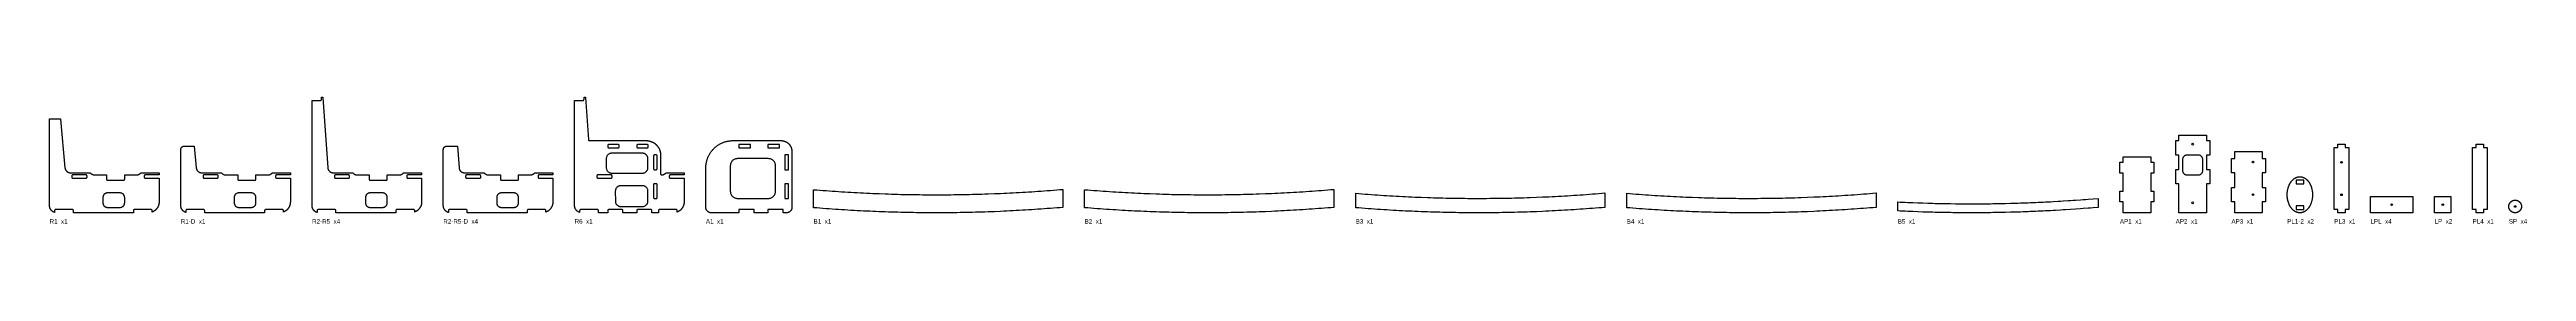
# Model space of a CAD drawing. Header units: millimetres. Extents: x 0 to 13680, y -60 to 640.
import ezdxf

# ---------------------------------------------------------------- set-up
doc = ezdxf.new("R2010")
doc.units = ezdxf.units.MM
for name, color, linetype in [('CUT_IN', 5, 'Continuous'), ('CUT_OUT', 1, 'Continuous'), ('DRILL', 3, 'Continuous'), ('LABEL', 7, 'Continuous')]:
    doc.layers.add(name, color=color, linetype=linetype)

msp = doc.modelspace()

# ---------------------------------------------------------------- linework, layer by layer
at = {"layer": 'CUT_IN'}
for points in [[(3300.08, 316.41), (3299.75, 316.9), (3298.35, 318.8), (3297.97, 319.25), (3296.19, 321.21), (3294.23, 322.99), (3293.78, 323.37), (3291.88, 324.77), (3291.39, 325.1), (3289.12, 326.45), (3286.73, 327.59), (3286.18, 327.82), (3283.97, 328.61), (3283.4, 328.78), (3280.83, 329.42), (3278.21, 329.81), (3277.63, 329.87), (3274.83, 330), (3105.13, 330), (3102.04, 329.85), (3099.42, 329.47), (3099.13, 329.42), (3096.56, 328.78), (3095.99, 328.61), (3093.5, 327.71), (3091.1, 326.58), (3090.59, 326.31), (3088.32, 324.94), (3086.18, 323.37), (3085.73, 322.99), (3083.77, 321.21), (3081.99, 319.25), (3081.61, 318.8), (3080.04, 316.66), (3078.67, 314.39), (3078.4, 313.88), (3077.27, 311.48), (3076.37, 308.99), (3076.2, 308.42), (3075.56, 305.85), (3075.13, 302.94), (3074.98, 299.85), (3074.98, 250.15), (3075.13, 247.06), (3075.51, 244.44), (3075.56, 244.15), (3076.2, 241.58), (3076.37, 241.01), (3077.27, 238.52), (3078.4, 236.12), (3078.67, 235.61), (3080.04, 233.34), (3081.61, 231.2), (3081.99, 230.75), (3083.77, 228.79), (3085.73, 227.01), (3086.18, 226.63), (3088.32, 225.06), (3090.59, 223.69), (3091.1, 223.42), (3093.5, 222.29), (3095.99, 221.39), (3096.56, 221.22), (3099.13, 220.58), (3102.04, 220.15), (3105.13, 220), (3274.83, 220), (3277.92, 220.15), (3280.54, 220.53), (3280.83, 220.58), (3283.4, 221.22), (3283.97, 221.39), (3286.46, 222.29), (3288.86, 223.42), (3289.37, 223.69), (3291.64, 225.06), (3293.78, 226.63), (3294.23, 227.01), (3296.19, 228.79), (3297.97, 230.75), (3298.35, 231.2), (3299.75, 233.1), (3300.08, 233.59), (3301.43, 235.86), (3302.57, 238.25), (3302.8, 238.8), (3303.68, 241.29), (3304.33, 243.86), (3304.45, 244.44), (3304.83, 247.06), (3304.98, 250.15), (3304.98, 299.85), (3304.85, 302.65), (3304.79, 303.23), (3304.4, 305.85), (3303.76, 308.42), (3303.59, 308.99), (3302.8, 311.2), (3302.57, 311.75), (3301.43, 314.14), (3300.08, 316.41)], [(3088.98, 378), (3088.39, 377.97), (3088.1, 377.94), (3087.52, 377.82), (3086.96, 377.65), (3086.41, 377.42), (3085.9, 377.15), (3085.41, 376.82), (3085.17, 376.64), (3084.95, 376.45), (3084.53, 376.03), (3084.34, 375.81), (3083.99, 375.33), (3083.69, 374.83), (3083.44, 374.3), (3083.24, 373.74), (3083.16, 373.46), (3083.04, 372.88), (3083.01, 372.59), (3082.98, 372), (3082.99, 365.71), (3083.04, 365.12), (3083.16, 364.54), (3083.33, 363.98), (3083.44, 363.7), (3083.69, 363.17), (3083.99, 362.67), (3084.34, 362.19), (3084.53, 361.97), (3084.95, 361.55), (3085.17, 361.36), (3085.65, 361.01), (3086.15, 360.71), (3086.68, 360.46), (3086.96, 360.35), (3087.52, 360.18), (3088.1, 360.06), (3088.39, 360.03), (3088.98, 360), (3140.98, 360), (3141.57, 360.03), (3141.86, 360.06), (3142.44, 360.18), (3143, 360.35), (3143.28, 360.46), (3143.81, 360.71), (3144.06, 360.85), (3144.31, 361.01), (3144.79, 361.36), (3145.01, 361.55), (3145.22, 361.76), (3145.43, 361.97), (3145.62, 362.19), (3145.97, 362.67), (3146.13, 362.92), (3146.27, 363.17), (3146.52, 363.7), (3146.63, 363.98), (3146.8, 364.54), (3146.92, 365.12), (3146.95, 365.41), (3146.98, 366), (3146.98, 372), (3146.95, 372.59), (3146.92, 372.88), (3146.8, 373.46), (3146.63, 374.02), (3146.52, 374.3), (3146.27, 374.83), (3145.97, 375.33), (3145.62, 375.81), (3145.43, 376.03), (3145.01, 376.45), (3144.79, 376.64), (3144.31, 376.99), (3143.81, 377.29), (3143.28, 377.54), (3143, 377.65), (3142.44, 377.82), (3141.86, 377.94), (3141.57, 377.97), (3140.98, 378), (3088.98, 378)], [(3248.98, 378), (3248.39, 377.97), (3248.1, 377.94), (3247.52, 377.82), (3246.96, 377.65), (3246.41, 377.42), (3245.9, 377.15), (3245.41, 376.82), (3245.17, 376.64), (3244.95, 376.45), (3244.53, 376.03), (3244.34, 375.81), (3243.99, 375.33), (3243.69, 374.83), (3243.44, 374.3), (3243.24, 373.74), (3243.16, 373.46), (3243.04, 372.88), (3243.01, 372.59), (3242.98, 372), (3242.99, 365.71), (3243.04, 365.12), (3243.16, 364.54), (3243.33, 363.98), (3243.44, 363.7), (3243.69, 363.17), (3243.99, 362.67), (3244.34, 362.19), (3244.53, 361.97), (3244.95, 361.55), (3245.17, 361.36), (3245.65, 361.01), (3246.15, 360.71), (3246.68, 360.46), (3246.96, 360.35), (3247.52, 360.18), (3248.1, 360.06), (3248.39, 360.03), (3248.98, 360), (3300.98, 360), (3301.57, 360.03), (3301.86, 360.06), (3302.44, 360.18), (3303, 360.35), (3303.28, 360.46), (3303.81, 360.71), (3304.06, 360.85), (3304.31, 361.01), (3304.79, 361.36), (3305.01, 361.55), (3305.22, 361.76), (3305.43, 361.97), (3305.62, 362.19), (3305.97, 362.67), (3306.13, 362.92), (3306.27, 363.17), (3306.52, 363.7), (3306.63, 363.98), (3306.8, 364.54), (3306.92, 365.12), (3306.95, 365.41), (3306.98, 366), (3306.98, 372), (3306.95, 372.59), (3306.92, 372.88), (3306.8, 373.46), (3306.63, 374.02), (3306.52, 374.3), (3306.27, 374.83), (3305.97, 375.33), (3305.62, 375.81), (3305.43, 376.03), (3305.01, 376.45), (3304.79, 376.64), (3304.31, 376.99), (3303.81, 377.29), (3303.28, 377.54), (3303, 377.65), (3302.44, 377.82), (3301.86, 377.94), (3301.57, 377.97), (3300.98, 378), (3248.98, 378)], [(3335.98, 245), (3336.01, 244.41), (3336.04, 244.12), (3336.16, 243.54), (3336.33, 242.98), (3336.56, 242.43), (3336.83, 241.92), (3337.16, 241.43), (3337.34, 241.19), (3337.53, 240.97), (3337.95, 240.55), (3338.17, 240.36), (3338.41, 240.18), (3338.9, 239.85), (3339.41, 239.58), (3339.96, 239.35), (3340.52, 239.18), (3341.1, 239.06), (3341.69, 239.01), (3349.98, 239), (3350.57, 239.03), (3350.86, 239.06), (3351.44, 239.18), (3352, 239.35), (3352.28, 239.46), (3352.81, 239.71), (3353.31, 240.01), (3353.79, 240.36), (3354.01, 240.55), (3354.43, 240.97), (3354.62, 241.19), (3354.97, 241.67), (3355.13, 241.92), (3355.27, 242.17), (3355.52, 242.7), (3355.63, 242.98), (3355.8, 243.54), (3355.92, 244.12), (3355.95, 244.41), (3355.98, 245), (3355.97, 315.29), (3355.92, 315.88), (3355.8, 316.46), (3355.63, 317.02), (3355.52, 317.3), (3355.27, 317.83), (3355.13, 318.08), (3354.8, 318.57), (3354.62, 318.81), (3354.43, 319.03), (3354.01, 319.45), (3353.79, 319.64), (3353.31, 319.99), (3352.81, 320.29), (3352.28, 320.54), (3352, 320.65), (3351.44, 320.82), (3350.86, 320.94), (3350.57, 320.97), (3349.98, 321), (3341.98, 321), (3341.39, 320.97), (3341.1, 320.94), (3340.52, 320.82), (3339.96, 320.65), (3339.68, 320.54), (3339.15, 320.29), (3338.65, 319.99), (3338.17, 319.64), (3337.95, 319.45), (3337.53, 319.03), (3337.34, 318.81), (3336.99, 318.33), (3336.83, 318.08), (3336.69, 317.83), (3336.44, 317.3), (3336.33, 317.02), (3336.16, 316.46), (3336.04, 315.88), (3336.01, 315.59), (3335.98, 315), (3335.98, 245)], [(4009.79, 263.92), (4009.21, 267.8), (4008.26, 271.61), (4006.94, 275.31), (4005.26, 278.86), (4003.24, 282.22), (4000.9, 285.38), (3998.26, 288.28), (3995.36, 290.92), (3992.2, 293.26), (3988.84, 295.28), (3985.29, 296.96), (3981.59, 298.28), (3977.78, 299.23), (3973.9, 299.81), (3969.98, 300), (3799.98, 300), (3796.06, 299.81), (3792.18, 299.23), (3788.37, 298.28), (3784.67, 296.96), (3781.12, 295.28), (3777.76, 293.26), (3774.6, 290.92), (3771.7, 288.28), (3769.06, 285.38), (3766.72, 282.22), (3764.7, 278.86), (3763.02, 275.31), (3761.7, 271.61), (3760.75, 267.8), (3760.17, 263.92), (3759.98, 260), (3759.98, 120), (3760.17, 116.08), (3760.75, 112.2), (3761.7, 108.39), (3763.02, 104.69), (3764.7, 101.14), (3766.72, 97.78), (3769.06, 94.62), (3771.7, 91.72), (3774.6, 89.08), (3777.76, 86.74), (3781.12, 84.72), (3784.67, 83.04), (3788.37, 81.72), (3792.18, 80.77), (3796.06, 80.19), (3799.98, 80), (3969.98, 80), (3973.9, 80.19), (3977.78, 80.77), (3981.59, 81.72), (3985.29, 83.04), (3988.84, 84.72), (3992.2, 86.74), (3995.36, 89.08), (3998.26, 91.72), (4000.9, 94.62), (4003.24, 97.78), (4005.26, 101.14), (4006.94, 104.69), (4008.26, 108.39), (4009.21, 112.2), (4009.79, 116.08), (4009.98, 120), (4009.98, 260), (4009.79, 263.92)], [(3807.98, 378), (3807.98, 360), (3871.98, 360), (3871.98, 378), (3807.98, 378)], [(3967.98, 378), (3967.98, 360), (4031.98, 360), (4031.98, 378), (3967.98, 378)], [(4060.98, 239), (4080.98, 239), (4080.98, 321), (4060.98, 321), (4060.98, 239)], [(11892.98, 295), (11892.86, 297.45), (11892.5, 299.88), (11891.9, 302.26), (11891.08, 304.57), (11890.03, 306.78), (11888.77, 308.89), (11887.31, 310.86), (11885.66, 312.68), (11883.84, 314.33), (11881.87, 315.79), (11879.76, 317.05), (11877.55, 318.1), (11875.24, 318.92), (11872.86, 319.52), (11870.43, 319.88), (11867.98, 320), (11805.98, 320), (11803.53, 319.88), (11801.1, 319.52), (11798.72, 318.92), (11796.41, 318.1), (11794.2, 317.05), (11792.09, 315.79), (11790.12, 314.33), (11788.3, 312.68), (11786.65, 310.86), (11785.19, 308.89), (11783.93, 306.78), (11782.88, 304.57), (11782.06, 302.26), (11781.46, 299.88), (11781.1, 297.45), (11780.98, 295), (11780.98, 235), (11781.1, 232.55), (11781.46, 230.12), (11782.06, 227.74), (11782.88, 225.43), (11783.93, 223.22), (11785.19, 221.11), (11786.65, 219.14), (11788.3, 217.32), (11790.12, 215.67), (11792.09, 214.21), (11794.2, 212.95), (11796.41, 211.9), (11798.72, 211.08), (11801.1, 210.48), (11803.53, 210.12), (11805.98, 210), (11867.98, 210), (11870.43, 210.12), (11872.86, 210.48), (11875.24, 211.08), (11877.55, 211.9), (11879.76, 212.95), (11881.87, 214.21), (11883.84, 215.67), (11885.66, 217.32), (11887.31, 219.14), (11888.77, 221.11), (11890.03, 223.22), (11891.08, 225.43), (11891.9, 227.74), (11892.5, 230.12), (11892.86, 232.55), (11892.98, 235), (11892.98, 295)], [(206.99, 204), (206.96, 204.59), (206.93, 204.88), (206.81, 205.46), (206.64, 206.02), (206.41, 206.57), (206.14, 207.08), (205.81, 207.57), (205.63, 207.81), (205.44, 208.03), (205.02, 208.45), (204.8, 208.64), (204.32, 208.99), (203.82, 209.29), (203.29, 209.54), (202.73, 209.74), (202.45, 209.82), (201.87, 209.94), (201.58, 209.97), (200.99, 210), (128.99, 210), (128.4, 209.97), (128.11, 209.94), (127.53, 209.82), (126.97, 209.65), (126.69, 209.54), (126.16, 209.29), (125.91, 209.15), (125.42, 208.82), (125.18, 208.64), (124.96, 208.45), (124.54, 208.03), (124.35, 207.81), (124, 207.33), (123.84, 207.08), (123.7, 206.83), (123.45, 206.3), (123.34, 206.02), (123.17, 205.46), (123.05, 204.88), (123, 204.29), (122.99, 198), (123.02, 197.41), (123.05, 197.12), (123.17, 196.54), (123.34, 195.98), (123.57, 195.43), (123.84, 194.92), (124, 194.67), (124.35, 194.19), (124.54, 193.97), (124.75, 193.76), (124.96, 193.55), (125.18, 193.36), (125.66, 193.01), (125.91, 192.85), (126.42, 192.58), (126.97, 192.35), (127.53, 192.18), (128.11, 192.06), (128.4, 192.03), (128.99, 192), (200.99, 192), (201.58, 192.03), (201.87, 192.06), (202.45, 192.18), (203.01, 192.35), (203.29, 192.46), (203.82, 192.71), (204.32, 193.01), (204.8, 193.36), (205.02, 193.55), (205.44, 193.97), (205.63, 194.19), (205.98, 194.67), (206.14, 194.92), (206.41, 195.43), (206.64, 195.98), (206.81, 196.54), (206.93, 197.12), (206.96, 197.41), (206.99, 198), (206.99, 204)], [(931.92, 204.88), (931.8, 205.46), (931.63, 206.02), (931.4, 206.57), (931.13, 207.08), (930.8, 207.57), (930.62, 207.81), (930.43, 208.03), (930.01, 208.45), (929.79, 208.64), (929.31, 208.99), (928.81, 209.29), (928.28, 209.54), (927.72, 209.74), (927.44, 209.82), (926.86, 209.94), (926.57, 209.97), (925.98, 210), (853.98, 210), (853.39, 209.97), (853.1, 209.94), (852.52, 209.82), (851.96, 209.65), (851.68, 209.54), (851.15, 209.29), (850.9, 209.15), (850.41, 208.82), (850.17, 208.64), (849.95, 208.45), (849.53, 208.03), (849.34, 207.81), (848.99, 207.33), (848.83, 207.08), (848.69, 206.83), (848.44, 206.3), (848.33, 206.02), (848.16, 205.46), (848.04, 204.88), (847.99, 204.29), (847.98, 198), (848.01, 197.41), (848.04, 197.12), (848.16, 196.54), (848.33, 195.98), (848.56, 195.43), (848.83, 194.92), (848.99, 194.67), (849.34, 194.19), (849.53, 193.97), (849.74, 193.76), (849.95, 193.55), (850.17, 193.36), (850.65, 193.01), (850.9, 192.85), (851.41, 192.58), (851.96, 192.35), (852.52, 192.18), (853.1, 192.06), (853.39, 192.03), (853.98, 192), (925.98, 192), (926.57, 192.03), (926.86, 192.06), (927.44, 192.18), (928, 192.35), (928.28, 192.46), (928.81, 192.71), (929.31, 193.01), (929.79, 193.36), (930.01, 193.55), (930.43, 193.97), (930.62, 194.19), (930.97, 194.67), (931.13, 194.92), (931.4, 195.43), (931.63, 195.98), (931.8, 196.54), (931.92, 197.12), (931.95, 197.41), (931.98, 198), (931.98, 204), (931.95, 204.59), (931.92, 204.88)], [(1578.98, 210), (1578.39, 209.97), (1578.1, 209.94), (1577.52, 209.82), (1576.96, 209.65), (1576.41, 209.42), (1575.9, 209.15), (1575.41, 208.82), (1575.17, 208.64), (1574.95, 208.45), (1574.53, 208.03), (1574.34, 207.81), (1574.16, 207.57), (1573.83, 207.08), (1573.56, 206.57), (1573.33, 206.02), (1573.16, 205.46), (1573.04, 204.88), (1572.99, 204.29), (1572.99, 197.71), (1573.04, 197.12), (1573.16, 196.54), (1573.33, 195.98), (1573.44, 195.7), (1573.56, 195.43), (1573.83, 194.92), (1574.16, 194.43), (1574.34, 194.19), (1574.53, 193.97), (1574.95, 193.55), (1575.17, 193.36), (1575.65, 193.01), (1575.9, 192.85), (1576.15, 192.71), (1576.68, 192.46), (1576.96, 192.35), (1577.52, 192.18), (1578.1, 192.06), (1578.39, 192.03), (1578.98, 192), (1651.27, 192.01), (1651.86, 192.06), (1652.44, 192.18), (1653, 192.35), (1653.28, 192.46), (1653.81, 192.71), (1654.06, 192.85), (1654.55, 193.18), (1654.79, 193.36), (1655.01, 193.55), (1655.43, 193.97), (1655.62, 194.19), (1655.97, 194.67), (1656.27, 195.17), (1656.52, 195.7), (1656.63, 195.98), (1656.8, 196.54), (1656.92, 197.12), (1656.95, 197.41), (1656.98, 198), (1656.97, 204.29), (1656.92, 204.88), (1656.8, 205.46), (1656.63, 206.02), (1656.52, 206.3), (1656.4, 206.57), (1656.13, 207.08), (1655.8, 207.57), (1655.62, 207.81), (1655.43, 208.03), (1655.01, 208.45), (1654.79, 208.64), (1654.31, 208.99), (1654.06, 209.15), (1653.81, 209.29), (1653.28, 209.54), (1653, 209.65), (1652.44, 209.82), (1651.86, 209.94), (1651.57, 209.97), (1650.98, 210), (1578.98, 210)], [(2303.1, 209.94), (2302.52, 209.82), (2301.96, 209.65), (2301.41, 209.42), (2300.9, 209.15), (2300.41, 208.82), (2300.17, 208.64), (2299.95, 208.45), (2299.53, 208.03), (2299.34, 207.81), (2299.16, 207.57), (2298.83, 207.08), (2298.56, 206.57), (2298.33, 206.02), (2298.16, 205.46), (2298.04, 204.88), (2297.99, 204.29), (2297.99, 197.71), (2298.04, 197.12), (2298.16, 196.54), (2298.33, 195.98), (2298.44, 195.7), (2298.56, 195.43), (2298.83, 194.92), (2299.16, 194.43), (2299.34, 194.19), (2299.53, 193.97), (2299.95, 193.55), (2300.17, 193.36), (2300.65, 193.01), (2300.9, 192.85), (2301.15, 192.71), (2301.68, 192.46), (2301.96, 192.35), (2302.52, 192.18), (2303.1, 192.06), (2303.39, 192.03), (2303.98, 192), (2376.27, 192.01), (2376.86, 192.06), (2377.44, 192.18), (2378, 192.35), (2378.28, 192.46), (2378.81, 192.71), (2379.06, 192.85), (2379.55, 193.18), (2379.79, 193.36), (2380.01, 193.55), (2380.43, 193.97), (2380.62, 194.19), (2380.97, 194.67), (2381.27, 195.17), (2381.52, 195.7), (2381.63, 195.98), (2381.8, 196.54), (2381.92, 197.12), (2381.95, 197.41), (2381.98, 198), (2381.97, 204.29), (2381.92, 204.88), (2381.8, 205.46), (2381.63, 206.02), (2381.52, 206.3), (2381.4, 206.57), (2381.13, 207.08), (2380.8, 207.57), (2380.62, 207.81), (2380.43, 208.03), (2380.01, 208.45), (2379.79, 208.64), (2379.31, 208.99), (2379.06, 209.15), (2378.81, 209.29), (2378.28, 209.54), (2378, 209.65), (2377.44, 209.82), (2376.86, 209.94), (2376.57, 209.97), (2375.98, 210), (2303.98, 210), (2303.39, 209.97), (2303.1, 209.94)], [(3022.98, 198), (3023.01, 197.41), (3023.04, 197.12), (3023.16, 196.54), (3023.33, 195.98), (3023.56, 195.43), (3023.83, 194.92), (3024.16, 194.43), (3024.34, 194.19), (3024.53, 193.97), (3024.95, 193.55), (3025.17, 193.36), (3025.65, 193.01), (3026.15, 192.71), (3026.68, 192.46), (3027.24, 192.26), (3027.52, 192.18), (3028.1, 192.06), (3028.39, 192.03), (3028.98, 192), (3100.98, 192), (3101.57, 192.03), (3101.86, 192.06), (3102.44, 192.18), (3103, 192.35), (3103.28, 192.46), (3103.81, 192.71), (3104.06, 192.85), (3104.55, 193.18), (3104.79, 193.36), (3105.01, 193.55), (3105.43, 193.97), (3105.62, 194.19), (3105.97, 194.67), (3106.13, 194.92), (3106.27, 195.17), (3106.52, 195.7), (3106.63, 195.98), (3106.8, 196.54), (3106.92, 197.12), (3106.97, 197.71), (3106.98, 204), (3106.95, 204.59), (3106.92, 204.88), (3106.8, 205.46), (3106.63, 206.02), (3106.4, 206.57), (3106.13, 207.08), (3105.97, 207.33), (3105.62, 207.81), (3105.43, 208.03), (3105.22, 208.24), (3105.01, 208.45), (3104.79, 208.64), (3104.31, 208.99), (3104.06, 209.15), (3103.55, 209.42), (3103, 209.65), (3102.44, 209.82), (3101.86, 209.94), (3101.57, 209.97), (3100.98, 210), (3028.98, 210), (3028.39, 209.97), (3028.1, 209.94), (3027.52, 209.82), (3026.96, 209.65), (3026.68, 209.54), (3026.15, 209.29), (3025.65, 208.99), (3025.17, 208.64), (3024.95, 208.45), (3024.53, 208.03), (3024.34, 207.81), (3023.99, 207.33), (3023.83, 207.08), (3023.56, 206.57), (3023.33, 206.02), (3023.16, 205.46), (3023.04, 204.88), (3023.01, 204.59), (3022.98, 204), (3022.98, 198)], [(3298.35, 138.8), (3297.97, 139.25), (3296.19, 141.21), (3294.01, 143.18), (3293.78, 143.37), (3291.64, 144.94), (3289.12, 146.45), (3286.46, 147.71), (3283.69, 148.7), (3280.83, 149.42), (3278.21, 149.81), (3277.63, 149.87), (3274.83, 150), (3155.13, 150), (3152.04, 149.85), (3149.42, 149.47), (3148.84, 149.35), (3146.27, 148.7), (3143.78, 147.82), (3143.23, 147.59), (3140.84, 146.45), (3138.32, 144.94), (3136.18, 143.37), (3135.73, 142.99), (3133.77, 141.21), (3131.99, 139.25), (3131.61, 138.8), (3130.04, 136.66), (3128.53, 134.14), (3127.39, 131.75), (3127.16, 131.2), (3126.28, 128.71), (3125.63, 126.14), (3125.51, 125.56), (3125.13, 122.94), (3124.98, 119.85), (3124.99, 64.85), (3125.13, 62.06), (3125.51, 59.44), (3125.56, 59.15), (3126.2, 56.58), (3126.37, 56.01), (3127.27, 53.52), (3128.53, 50.86), (3130.04, 48.34), (3131.61, 46.2), (3131.99, 45.75), (3133.77, 43.79), (3135.73, 42.01), (3136.18, 41.63), (3138.32, 40.06), (3140.84, 38.55), (3143.23, 37.41), (3143.78, 37.18), (3146.27, 36.3), (3148.84, 35.65), (3149.42, 35.53), (3152.04, 35.15), (3155.13, 35), (3274.83, 35), (3277.92, 35.15), (3280.54, 35.53), (3281.12, 35.65), (3283.69, 36.3), (3286.18, 37.18), (3286.73, 37.41), (3289.12, 38.55), (3291.64, 40.06), (3293.78, 41.63), (3294.23, 42.01), (3296.19, 43.79), (3297.97, 45.75), (3298.35, 46.2), (3299.92, 48.34), (3301.43, 50.86), (3302.57, 53.25), (3302.8, 53.8), (3303.68, 56.29), (3304.33, 58.86), (3304.45, 59.44), (3304.83, 62.06), (3304.98, 65.15), (3304.98, 119.85), (3304.83, 122.94), (3304.4, 125.85), (3303.76, 128.42), (3303.59, 128.99), (3302.69, 131.48), (3301.56, 133.88), (3301.29, 134.39), (3299.92, 136.66), (3298.35, 138.8)], [(3341.98, 161), (3341.39, 160.97), (3341.1, 160.94), (3340.52, 160.82), (3339.96, 160.65), (3339.41, 160.42), (3338.9, 160.15), (3338.41, 159.82), (3338.17, 159.64), (3337.95, 159.45), (3337.53, 159.03), (3337.34, 158.81), (3336.99, 158.33), (3336.69, 157.83), (3336.44, 157.3), (3336.24, 156.74), (3336.16, 156.46), (3336.04, 155.88), (3336.01, 155.59), (3335.98, 155), (3335.98, 85), (3336.01, 84.41), (3336.04, 84.12), (3336.16, 83.54), (3336.33, 82.98), (3336.44, 82.7), (3336.69, 82.17), (3336.83, 81.92), (3336.99, 81.67), (3337.34, 81.19), (3337.53, 80.97), (3337.95, 80.55), (3338.17, 80.36), (3338.65, 80.01), (3339.15, 79.71), (3339.68, 79.46), (3339.96, 79.35), (3340.52, 79.18), (3341.1, 79.06), (3341.39, 79.03), (3341.98, 79), (3349.98, 79), (3350.57, 79.03), (3350.86, 79.06), (3351.44, 79.18), (3352, 79.35), (3352.28, 79.46), (3352.81, 79.71), (3353.31, 80.01), (3353.79, 80.36), (3354.01, 80.55), (3354.43, 80.97), (3354.62, 81.19), (3354.8, 81.43), (3355.13, 81.92), (3355.27, 82.17), (3355.52, 82.7), (3355.63, 82.98), (3355.8, 83.54), (3355.92, 84.12), (3355.97, 84.71), (3355.98, 155), (3355.95, 155.59), (3355.92, 155.88), (3355.8, 156.46), (3355.63, 157.02), (3355.52, 157.3), (3355.27, 157.83), (3355.13, 158.08), (3354.97, 158.33), (3354.62, 158.81), (3354.43, 159.03), (3354.01, 159.45), (3353.79, 159.64), (3353.31, 159.99), (3352.81, 160.29), (3352.28, 160.54), (3352, 160.65), (3351.44, 160.82), (3350.86, 160.94), (3350.27, 160.99), (3341.98, 161)], [(4060.98, 161), (4060.98, 79), (4080.98, 79), (4080.98, 161), (4060.98, 161)], [(12449.98, 181), (12407.98, 181), (12407.98, 161), (12449.98, 161), (12449.98, 181)], [(413.19, 94.29), (412.96, 94.83), (412.03, 96.78), (411.89, 97.04), (410.93, 98.64), (410.6, 99.13), (409.31, 100.86), (407.87, 102.46), (407.45, 102.88), (405.85, 104.32), (403.88, 105.78), (402.03, 106.9), (401.51, 107.17), (399.55, 108.09), (399.28, 108.2), (397.25, 108.92), (396.96, 109), (394.87, 109.51), (392.73, 109.84), (392.15, 109.89), (389.84, 110), (320.14, 110), (317.54, 109.87), (317.25, 109.84), (315.11, 109.51), (312.73, 108.92), (310.7, 108.2), (310.43, 108.09), (308.47, 107.17), (307.95, 106.9), (306.35, 105.94), (305.86, 105.61), (304.13, 104.32), (302.53, 102.88), (302.11, 102.46), (300.67, 100.86), (299.21, 98.89), (298.09, 97.04), (297.82, 96.52), (297.02, 94.83), (296.79, 94.29), (296.07, 92.26), (295.54, 90.16), (295.43, 89.59), (295.15, 87.74), (295.1, 87.16), (294.99, 84.85), (294.99, 55.15), (295.12, 52.55), (295.15, 52.26), (295.48, 50.12), (296.07, 47.74), (296.79, 45.71), (296.9, 45.44), (297.82, 43.48), (298.09, 42.96), (299.05, 41.36), (299.38, 40.87), (300.67, 39.14), (302.11, 37.54), (302.53, 37.12), (304.13, 35.68), (306.1, 34.22), (307.95, 33.1), (308.47, 32.83), (310.43, 31.91), (310.7, 31.8), (312.73, 31.08), (313.02, 31), (315.11, 30.49), (317.25, 30.16), (317.83, 30.11), (320.14, 30), (389.84, 30), (392.44, 30.13), (392.73, 30.16), (394.87, 30.49), (397.25, 31.08), (399.28, 31.8), (399.55, 31.91), (401.51, 32.83), (402.03, 33.1), (403.63, 34.06), (404.12, 34.39), (405.85, 35.68), (407.45, 37.12), (407.87, 37.54), (409.31, 39.14), (410.77, 41.11), (411.89, 42.96), (412.16, 43.48), (412.96, 45.17), (413.19, 45.71), (413.91, 47.74), (414.44, 49.84), (414.55, 50.41), (414.83, 52.26), (414.88, 52.84), (414.99, 55.15), (414.99, 84.85), (414.86, 87.45), (414.83, 87.74), (414.5, 89.88), (413.91, 92.26), (413.19, 94.29)], [(1137.02, 96.78), (1136.88, 97.04), (1135.92, 98.64), (1135.59, 99.13), (1134.3, 100.86), (1132.86, 102.46), (1132.44, 102.88), (1130.84, 104.32), (1128.87, 105.78), (1127.02, 106.9), (1126.5, 107.17), (1124.54, 108.09), (1124.27, 108.2), (1122.24, 108.92), (1121.95, 109), (1119.86, 109.51), (1117.72, 109.84), (1117.14, 109.89), (1114.83, 110), (1045.13, 110), (1042.53, 109.87), (1042.24, 109.84), (1040.1, 109.51), (1037.72, 108.92), (1035.69, 108.2), (1035.42, 108.09), (1033.46, 107.17), (1032.94, 106.9), (1031.34, 105.94), (1030.85, 105.61), (1029.12, 104.32), (1027.52, 102.88), (1027.1, 102.46), (1025.66, 100.86), (1024.2, 98.89), (1023.08, 97.04), (1022.81, 96.52), (1022.01, 94.83), (1021.78, 94.29), (1021.06, 92.26), (1020.53, 90.16), (1020.42, 89.59), (1020.14, 87.74), (1020.09, 87.16), (1019.98, 84.85), (1019.98, 55.15), (1020.11, 52.55), (1020.14, 52.26), (1020.47, 50.12), (1021.06, 47.74), (1021.78, 45.71), (1021.89, 45.44), (1022.81, 43.48), (1023.08, 42.96), (1024.04, 41.36), (1024.37, 40.87), (1025.66, 39.14), (1027.1, 37.54), (1027.52, 37.12), (1029.12, 35.68), (1031.09, 34.22), (1032.94, 33.1), (1033.46, 32.83), (1035.42, 31.91), (1035.69, 31.8), (1037.72, 31.08), (1038.01, 31), (1040.1, 30.49), (1042.24, 30.16), (1042.82, 30.11), (1045.13, 30), (1114.83, 30), (1117.43, 30.13), (1117.72, 30.16), (1119.86, 30.49), (1122.24, 31.08), (1124.27, 31.8), (1124.54, 31.91), (1126.5, 32.83), (1127.02, 33.1), (1128.62, 34.06), (1129.11, 34.39), (1130.84, 35.68), (1132.44, 37.12), (1132.86, 37.54), (1134.3, 39.14), (1135.76, 41.11), (1136.88, 42.96), (1137.15, 43.48), (1137.95, 45.17), (1138.18, 45.71), (1138.9, 47.74), (1139.43, 49.84), (1139.54, 50.41), (1139.82, 52.26), (1139.87, 52.84), (1139.98, 55.15), (1139.98, 84.85), (1139.85, 87.45), (1139.82, 87.74), (1139.49, 89.88), (1138.9, 92.26), (1138.18, 94.29), (1137.95, 94.83), (1137.02, 96.78)], [(1862.15, 96.52), (1861.88, 97.04), (1860.76, 98.89), (1859.3, 100.86), (1859.11, 101.08), (1857.86, 102.46), (1857.65, 102.67), (1857.44, 102.88), (1856.06, 104.13), (1855.84, 104.32), (1853.87, 105.78), (1852.02, 106.9), (1851.76, 107.04), (1849.81, 107.97), (1849.27, 108.2), (1847.24, 108.92), (1846.95, 109), (1844.86, 109.51), (1842.72, 109.84), (1842.14, 109.89), (1839.83, 110), (1770.13, 110), (1767.53, 109.87), (1767.24, 109.84), (1765.1, 109.51), (1762.72, 108.92), (1760.69, 108.2), (1760.15, 107.97), (1758.46, 107.17), (1757.94, 106.9), (1756.09, 105.78), (1754.36, 104.5), (1754.12, 104.32), (1753.9, 104.13), (1752.52, 102.88), (1752.1, 102.46), (1750.66, 100.86), (1749.37, 99.13), (1749.04, 98.64), (1748.08, 97.04), (1747.94, 96.78), (1747.01, 94.83), (1746.78, 94.29), (1746.06, 92.26), (1745.47, 89.88), (1745.14, 87.74), (1745.11, 87.45), (1744.98, 84.85), (1744.99, 54.85), (1745.11, 52.55), (1745.14, 52.26), (1745.47, 50.12), (1746.06, 47.74), (1746.78, 45.71), (1747.01, 45.17), (1747.94, 43.22), (1748.08, 42.96), (1749.04, 41.36), (1749.37, 40.87), (1750.66, 39.14), (1752.1, 37.54), (1752.52, 37.12), (1754.12, 35.68), (1755.85, 34.39), (1756.34, 34.06), (1757.94, 33.1), (1758.2, 32.96), (1760.15, 32.03), (1760.69, 31.8), (1762.72, 31.08), (1763.01, 31), (1765.1, 30.49), (1767.24, 30.16), (1767.82, 30.11), (1770.13, 30), (1839.83, 30), (1842.43, 30.13), (1842.72, 30.16), (1844.86, 30.49), (1847.24, 31.08), (1849.27, 31.8), (1849.81, 32.03), (1851.5, 32.83), (1852.02, 33.1), (1853.87, 34.22), (1855.6, 35.5), (1855.84, 35.68), (1856.06, 35.87), (1857.44, 37.12), (1857.86, 37.54), (1859.3, 39.14), (1860.59, 40.87), (1860.92, 41.36), (1861.88, 42.96), (1862.02, 43.22), (1862.95, 45.17), (1863.18, 45.71), (1863.9, 47.74), (1864.49, 50.12), (1864.82, 52.26), (1864.85, 52.55), (1864.98, 55.15), (1864.98, 84.85), (1864.87, 87.16), (1864.82, 87.74), (1864.49, 89.88), (1863.9, 92.26), (1863.18, 94.29), (1863.07, 94.56), (1862.15, 96.52)], [(2585.76, 98.89), (2584.3, 100.86), (2582.86, 102.46), (2582.44, 102.88), (2580.84, 104.32), (2578.87, 105.78), (2577.02, 106.9), (2576.76, 107.04), (2574.81, 107.97), (2574.27, 108.2), (2572.24, 108.92), (2569.86, 109.51), (2567.72, 109.84), (2567.14, 109.89), (2564.83, 110), (2495.13, 110), (2492.53, 109.87), (2492.24, 109.84), (2490.1, 109.51), (2487.72, 108.92), (2485.69, 108.2), (2485.15, 107.97), (2483.46, 107.17), (2482.94, 106.9), (2481.09, 105.78), (2479.12, 104.32), (2477.52, 102.88), (2477.1, 102.46), (2475.66, 100.86), (2474.37, 99.13), (2474.04, 98.64), (2473.08, 97.04), (2472.94, 96.78), (2472.01, 94.83), (2471.78, 94.29), (2471.06, 92.26), (2470.47, 89.88), (2470.14, 87.74), (2470.11, 87.45), (2469.98, 84.85), (2469.99, 54.85), (2470.11, 52.55), (2470.14, 52.26), (2470.47, 50.12), (2471.06, 47.74), (2471.78, 45.71), (2472.01, 45.17), (2472.94, 43.22), (2473.08, 42.96), (2474.04, 41.36), (2474.37, 40.87), (2475.66, 39.14), (2477.1, 37.54), (2477.52, 37.12), (2479.12, 35.68), (2480.85, 34.39), (2481.34, 34.06), (2482.94, 33.1), (2483.2, 32.96), (2485.15, 32.03), (2485.69, 31.8), (2487.72, 31.08), (2488.01, 31), (2490.1, 30.49), (2492.24, 30.16), (2492.82, 30.11), (2495.13, 30), (2564.83, 30), (2567.43, 30.13), (2567.72, 30.16), (2569.86, 30.49), (2572.24, 31.08), (2574.27, 31.8), (2574.81, 32.03), (2576.5, 32.83), (2577.02, 33.1), (2578.87, 34.22), (2580.84, 35.68), (2581.06, 35.87), (2582.44, 37.12), (2582.86, 37.54), (2584.3, 39.14), (2585.59, 40.87), (2585.92, 41.36), (2586.88, 42.96), (2587.02, 43.22), (2587.95, 45.17), (2588.18, 45.71), (2588.9, 47.74), (2589.49, 50.12), (2589.82, 52.26), (2589.85, 52.55), (2589.98, 55.15), (2589.98, 84.85), (2589.87, 87.16), (2589.82, 87.74), (2589.49, 89.88), (2588.9, 92.26), (2588.18, 94.29), (2588.07, 94.56), (2587.15, 96.52), (2586.88, 97.04), (2585.76, 98.89)], [(12407.98, 39), (12407.98, 19), (12449.98, 19), (12449.98, 39), (12407.98, 39)]]:
    msp.add_lwpolyline(points, close=True, dxfattribs=at)
at = {"layer": 'CUT_OUT'}
for points in [[(1449.98, 622), (1495.98, 622), (1496.57, 622.03), (1496.86, 622.06), (1497.44, 622.18), (1497.72, 622.26), (1498.28, 622.46), (1498.55, 622.58), (1499.06, 622.85), (1499.31, 623.01), (1499.79, 623.36), (1500.01, 623.55), (1500.43, 623.97), (1500.62, 624.19), (1500.97, 624.67), (1501.27, 625.17), (1501.4, 625.43), (1501.63, 625.98), (1501.8, 626.54), (1501.92, 627.12), (1501.95, 627.41), (1501.98, 628), (1501.98, 640), (1509.97, 639.99), (1510.01, 639.6), (1536.58, 249.89), (1536.69, 248.66), (1536.89, 247.22), (1537.22, 245.5), (1537.49, 244.37), (1537.9, 242.97), (1538.37, 241.6), (1539.02, 239.98), (1539.51, 238.92), (1540.17, 237.63), (1540.9, 236.37), (1541.85, 234.91), (1542.53, 233.97), (1543.62, 232.6), (1544.39, 231.73), (1545.4, 230.68), (1546.67, 229.49), (1547.56, 228.74), (1548.71, 227.85), (1548.95, 227.68), (1550.14, 226.86), (1551.38, 226.09), (1552.65, 225.39), (1553.7, 224.87), (1555.03, 224.29), (1556.38, 223.76), (1558.04, 223.22), (1559.16, 222.92), (1560.58, 222.59), (1562.01, 222.34), (1563.75, 222.13), (1565.2, 222.03), (1566.43, 222), (1674.97, 221.99), (1676.14, 220.55), (1677.1, 219.48), (1678.1, 218.45), (1679.37, 217.29), (1680.48, 216.38), (1681.4, 215.69), (1682.58, 214.88), (1684.05, 213.98), (1685.05, 213.43), (1686.6, 212.68), (1687.65, 212.22), (1688.99, 211.71), (1690.35, 211.27), (1692.01, 210.82), (1693.42, 210.52), (1694.83, 210.29), (1695.97, 210.15), (1697.4, 210.04), (1698.9, 210), (1764.98, 210), (1764.98, 186), (1765.01, 185.41), (1765.04, 185.12), (1765.16, 184.54), (1765.33, 183.98), (1765.56, 183.43), (1765.83, 182.92), (1765.99, 182.67), (1766.34, 182.19), (1766.53, 181.97), (1766.74, 181.76), (1766.95, 181.55), (1767.17, 181.36), (1767.65, 181.01), (1767.9, 180.85), (1768.41, 180.58), (1768.96, 180.35), (1769.52, 180.18), (1770.1, 180.06), (1770.39, 180.03), (1770.98, 180), (1858.98, 180), (1859.57, 180.03), (1859.86, 180.06), (1860.44, 180.18), (1860.72, 180.26), (1861.28, 180.46), (1861.81, 180.71), (1862.06, 180.85), (1862.31, 181.01), (1862.79, 181.36), (1863.01, 181.55), (1863.43, 181.97), (1863.62, 182.19), (1863.97, 182.67), (1864.13, 182.92), (1864.4, 183.43), (1864.63, 183.98), (1864.72, 184.26), (1864.8, 184.54), (1864.92, 185.12), (1864.95, 185.41), (1864.98, 186), (1864.98, 210), (1931.06, 210), (1932.56, 210.04), (1933.99, 210.15), (1935.13, 210.29), (1936.54, 210.52), (1937.95, 210.82), (1939.61, 211.27), (1940.97, 211.71), (1942.31, 212.22), (1943.36, 212.68), (1944.91, 213.43), (1945.91, 213.98), (1947.38, 214.88), (1948.56, 215.69), (1949.48, 216.38), (1950.59, 217.29), (1951.86, 218.45), (1952.86, 219.48), (1953.82, 220.55), (1954.99, 221.99), (2054.97, 221.99), (2054.98, 210), (1978.69, 209.99), (1978.1, 209.94), (1977.52, 209.82), (1976.96, 209.65), (1976.68, 209.54), (1976.41, 209.42), (1975.9, 209.15), (1975.41, 208.82), (1975.17, 208.64), (1974.95, 208.45), (1974.53, 208.03), (1974.34, 207.81), (1973.99, 207.33), (1973.69, 206.83), (1973.44, 206.3), (1973.24, 205.74), (1973.16, 205.46), (1973.04, 204.88), (1973.01, 204.59), (1972.98, 204), (1972.99, 197.71), (1973.04, 197.12), (1973.16, 196.54), (1973.33, 195.98), (1973.44, 195.7), (1973.56, 195.43), (1973.83, 194.92), (1974.16, 194.43), (1974.34, 194.19), (1974.53, 193.97), (1974.95, 193.55), (1975.17, 193.36), (1975.65, 193.01), (1975.9, 192.85), (1976.15, 192.71), (1976.68, 192.46), (1976.96, 192.35), (1977.52, 192.18), (1978.1, 192.06), (1978.39, 192.03), (1978.98, 192), (2054.98, 192), (2054.98, 59.98), (2054.96, 58.49), (2054.91, 57.02), (2054.82, 55.62), (2054.69, 54.08), (2054.53, 52.69), (2054.34, 51.23), (2054.09, 49.71), (2053.82, 48.26), (2053.53, 46.89), (2053.19, 45.46), (2052.8, 43.96), (2052.39, 42.55), (2051.94, 41.14), (2051.46, 39.75), (2050.95, 38.37), (2050.43, 37.07), (2049.82, 35.65), (2049.2, 34.31), (2048.56, 32.99), (2047.88, 31.68), (2047.17, 30.39), (2046.42, 29.12), (2045.69, 27.93), (2044.89, 26.7), (2044.06, 25.48), (2043.15, 24.23), (2042.26, 23.06), (2041.34, 21.91), (2040.39, 20.78), (2039.46, 19.73), (2038.46, 18.65), (2037.43, 17.6), (2036.33, 16.52), (2035.25, 15.52), (2034.2, 14.59), (2033.07, 13.64), (2031.92, 12.72), (2030.75, 11.83), (2029.5, 10.92), (2028.28, 10.09), (2027.05, 9.29), (2025.86, 8.56), (2024.59, 7.81), (2023.3, 7.1), (2021.99, 6.42), (2020.67, 5.78), (2019.33, 5.16), (2017.91, 4.55), (2016.98, 4.19), (2016.97, 12.29), (2016.92, 12.88), (2016.8, 13.46), (2016.63, 14.02), (2016.52, 14.3), (2016.27, 14.83), (2015.97, 15.33), (2015.62, 15.81), (2015.43, 16.03), (2015.01, 16.45), (2014.79, 16.64), (2014.31, 16.99), (2014.06, 17.15), (2013.55, 17.42), (2013.28, 17.54), (2013, 17.65), (2012.44, 17.82), (2011.86, 17.94), (2011.57, 17.97), (2010.98, 18), (1918.98, 18), (1918.39, 17.97), (1918.1, 17.94), (1917.52, 17.82), (1917.24, 17.74), (1916.96, 17.65), (1916.41, 17.42), (1915.9, 17.15), (1915.65, 16.99), (1915.17, 16.64), (1914.95, 16.45), (1914.53, 16.03), (1914.34, 15.81), (1913.99, 15.33), (1913.83, 15.08), (1913.69, 14.83), (1913.44, 14.3), (1913.33, 14.02), (1913.16, 13.46), (1913.04, 12.88), (1913.01, 12.59), (1912.98, 12), (1912.98, 0), (1581.98, 0), (1581.98, 12), (1581.95, 12.59), (1581.92, 12.88), (1581.8, 13.46), (1581.63, 14.02), (1581.4, 14.57), (1581.13, 15.08), (1580.97, 15.33), (1580.62, 15.81), (1580.43, 16.03), (1580.01, 16.45), (1579.79, 16.64), (1579.31, 16.99), (1579.06, 17.15), (1578.55, 17.42), (1578, 17.65), (1577.72, 17.74), (1577.44, 17.82), (1576.86, 17.94), (1576.57, 17.97), (1575.98, 18), (1483.98, 18), (1483.39, 17.97), (1483.1, 17.94), (1482.52, 17.82), (1482.24, 17.74), (1481.96, 17.65), (1481.41, 17.42), (1480.9, 17.15), (1480.65, 16.99), (1480.17, 16.64), (1479.95, 16.45), (1479.53, 16.03), (1479.34, 15.81), (1478.99, 15.33), (1478.83, 15.08), (1478.69, 14.83), (1478.44, 14.3), (1478.24, 13.74), (1478.16, 13.46), (1478.04, 12.88), (1478.01, 12.59), (1477.98, 12), (1477.98, 1.85), (1477.4, 2.03), (1476.47, 2.35), (1475.55, 2.69), (1473.8, 3.42), (1472.03, 4.25), (1471.09, 4.74), (1469.38, 5.71), (1467.73, 6.76), (1466.12, 7.89), (1465.4, 8.44), (1464.58, 9.1), (1463.88, 9.69), (1463.09, 10.39), (1461.72, 11.69), (1461.04, 12.39), (1460.37, 13.11), (1459.67, 13.9), (1459.08, 14.6), (1458.42, 15.42), (1457.87, 16.14), (1456.7, 17.81), (1455.69, 19.4), (1454.72, 21.11), (1454.23, 22.05), (1453.84, 22.86), (1453.4, 23.82), (1453.01, 24.73), (1452.67, 25.57), (1452.33, 26.49), (1451.71, 28.35), (1451.42, 29.37), (1450.94, 31.27), (1450.74, 32.23), (1450.56, 33.2), (1450.42, 34.09), (1450.28, 35.14), (1450.17, 36.12), (1450.09, 37.02), (1449.99, 38.98), (1449.98, 622)], [(2899.98, 622), (2945.98, 622), (2946.57, 622.03), (2946.86, 622.06), (2947.44, 622.18), (2947.72, 622.26), (2948.28, 622.46), (2948.55, 622.58), (2949.06, 622.85), (2949.31, 623.01), (2949.79, 623.36), (2950.01, 623.55), (2950.43, 623.97), (2950.62, 624.19), (2950.97, 624.67), (2951.27, 625.17), (2951.4, 625.43), (2951.63, 625.98), (2951.8, 626.54), (2951.92, 627.12), (2951.95, 627.41), (2951.98, 628), (2951.98, 640), (2959.97, 639.99), (2960.01, 639.6), (2975.96, 405.59), (2976.03, 405.01), (2976.15, 404.45), (2976.33, 403.89), (2976.44, 403.62), (2976.56, 403.36), (2976.84, 402.85), (2977.17, 402.37), (2977.54, 401.92), (2978.18, 401.33), (2978.41, 401.15), (2978.65, 400.99), (2978.9, 400.83), (2979.41, 400.56), (2979.95, 400.34), (2980.23, 400.25), (2980.79, 400.11), (2981.08, 400.06), (2981.95, 400), (3295, 400), (3296.91, 399.98), (3298.94, 399.9), (3300.83, 399.79), (3302.78, 399.62), (3304.74, 399.4), (3306.68, 399.14), (3308.69, 398.82), (3310.62, 398.46), (3312.54, 398.05), (3314.38, 397.61), (3316.28, 397.11), (3318.17, 396.57), (3320.11, 395.95), (3321.9, 395.34), (3323.81, 394.63), (3325.63, 393.9), (3327.37, 393.15), (3329.22, 392.3), (3330.98, 391.44), (3332.72, 390.54), (3334.44, 389.59), (3336.08, 388.64), (3337.75, 387.61), (3339.46, 386.5), (3341.07, 385.39), (3342.61, 384.28), (3344.17, 383.09), (3345.76, 381.82), (3347.21, 380.6), (3348.68, 379.3), (3350.12, 377.96), (3351.52, 376.59), (3352.94, 375.14), (3354.28, 373.7), (3355.58, 372.23), (3356.8, 370.78), (3358.07, 369.19), (3359.26, 367.63), (3360.37, 366.09), (3361.48, 364.48), (3362.59, 362.77), (3363.62, 361.1), (3364.57, 359.46), (3365.52, 357.74), (3366.42, 356), (3367.28, 354.24), (3368.13, 352.39), (3368.88, 350.65), (3369.61, 348.83), (3370.32, 346.92), (3370.93, 345.13), (3371.55, 343.19), (3372.09, 341.3), (3372.59, 339.4), (3373.03, 337.56), (3373.44, 335.64), (3373.8, 333.71), (3374.12, 331.7), (3374.38, 329.76), (3374.6, 327.8), (3374.77, 325.85), (3374.88, 323.96), (3374.96, 321.93), (3374.98, 320.02), (3374.98, 216), (3375.01, 215.4), (3375.1, 214.81), (3375.25, 214.23), (3375.45, 213.67), (3375.71, 213.13), (3376.02, 212.62), (3376.38, 212.15), (3376.58, 211.92), (3376.79, 211.71), (3377.24, 211.31), (3377.47, 211.13), (3377.72, 210.96), (3378.24, 210.66), (3378.51, 210.53), (3379.06, 210.32), (3379.64, 210.15), (3379.93, 210.09), (3380.23, 210.05), (3380.82, 210), (3382.56, 210.04), (3383.99, 210.15), (3385.41, 210.33), (3386.54, 210.52), (3387.95, 210.82), (3388.22, 210.89), (3389.61, 211.27), (3390.97, 211.71), (3392.31, 212.22), (3393.62, 212.8), (3394.91, 213.43), (3395.91, 213.98), (3397.14, 214.73), (3397.38, 214.88), (3398.56, 215.69), (3399.48, 216.38), (3400.59, 217.29), (3401.86, 218.45), (3402.86, 219.48), (3403.63, 220.33), (3404.99, 221.99), (3504.97, 221.99), (3504.98, 210), (3428.69, 209.99), (3428.1, 209.94), (3427.52, 209.82), (3426.96, 209.65), (3426.68, 209.54), (3426.41, 209.42), (3425.9, 209.15), (3425.41, 208.82), (3425.17, 208.64), (3424.95, 208.45), (3424.53, 208.03), (3424.34, 207.81), (3423.99, 207.33), (3423.69, 206.83), (3423.44, 206.3), (3423.24, 205.74), (3423.16, 205.46), (3423.04, 204.88), (3423.01, 204.59), (3422.98, 204), (3422.99, 197.71), (3423.04, 197.12), (3423.16, 196.54), (3423.33, 195.98), (3423.44, 195.7), (3423.56, 195.43), (3423.83, 194.92), (3424.16, 194.43), (3424.34, 194.19), (3424.53, 193.97), (3424.95, 193.55), (3425.17, 193.36), (3425.65, 193.01), (3425.9, 192.85), (3426.15, 192.71), (3426.68, 192.46), (3426.96, 192.35), (3427.52, 192.18), (3428.1, 192.06), (3428.39, 192.03), (3428.98, 192), (3504.98, 192), (3504.98, 59.98), (3504.96, 58.49), (3504.91, 57.02), (3504.82, 55.62), (3504.69, 54.08), (3504.53, 52.69), (3504.34, 51.23), (3504.09, 49.71), (3503.82, 48.26), (3503.53, 46.89), (3503.19, 45.46), (3502.8, 43.96), (3502.39, 42.55), (3501.94, 41.14), (3501.46, 39.75), (3500.95, 38.37), (3500.43, 37.07), (3499.82, 35.65), (3499.2, 34.31), (3498.56, 32.99), (3497.88, 31.68), (3497.17, 30.39), (3496.42, 29.12), (3495.69, 27.93), (3494.89, 26.7), (3494.06, 25.48), (3493.15, 24.23), (3492.26, 23.06), (3491.34, 21.91), (3490.39, 20.78), (3489.46, 19.73), (3488.46, 18.65), (3487.43, 17.6), (3486.33, 16.52), (3485.25, 15.52), (3484.2, 14.59), (3483.07, 13.64), (3481.92, 12.72), (3480.75, 11.83), (3479.5, 10.92), (3478.28, 10.09), (3477.05, 9.29), (3475.86, 8.56), (3474.59, 7.81), (3473.3, 7.1), (3471.99, 6.42), (3470.67, 5.78), (3469.33, 5.16), (3467.91, 4.55), (3466.98, 4.19), (3466.97, 12.29), (3466.92, 12.88), (3466.8, 13.46), (3466.63, 14.02), (3466.52, 14.3), (3466.27, 14.83), (3465.97, 15.33), (3465.62, 15.81), (3465.43, 16.03), (3465.01, 16.45), (3464.79, 16.64), (3464.31, 16.99), (3464.06, 17.15), (3463.55, 17.42), (3463.28, 17.54), (3463, 17.65), (3462.44, 17.82), (3461.86, 17.94), (3461.57, 17.97), (3460.98, 18), (3368.98, 18), (3368.39, 17.97), (3368.1, 17.94), (3367.52, 17.82), (3367.24, 17.74), (3366.96, 17.65), (3366.41, 17.42), (3365.9, 17.15), (3365.65, 16.99), (3365.17, 16.64), (3364.95, 16.45), (3364.53, 16.03), (3364.34, 15.81), (3363.99, 15.33), (3363.83, 15.08), (3363.69, 14.83), (3363.44, 14.3), (3363.33, 14.02), (3363.16, 13.46), (3363.04, 12.88), (3363.01, 12.59), (3362.98, 12), (3362.98, 0), (3326.98, 0), (3326.98, 12), (3326.95, 12.59), (3326.92, 12.88), (3326.8, 13.46), (3326.63, 14.02), (3326.4, 14.57), (3326.13, 15.08), (3325.97, 15.33), (3325.62, 15.81), (3325.43, 16.03), (3325.01, 16.45), (3324.79, 16.64), (3324.31, 16.99), (3324.06, 17.15), (3323.55, 17.42), (3323, 17.65), (3322.72, 17.74), (3322.44, 17.82), (3321.86, 17.94), (3321.57, 17.97), (3320.98, 18), (3248.98, 18), (3248.39, 17.97), (3248.1, 17.94), (3247.52, 17.82), (3246.96, 17.65), (3246.68, 17.54), (3246.15, 17.29), (3245.9, 17.15), (3245.65, 16.99), (3245.17, 16.64), (3244.95, 16.45), (3244.74, 16.24), (3244.53, 16.03), (3244.34, 15.81), (3243.99, 15.33), (3243.83, 15.08), (3243.69, 14.83), (3243.44, 14.3), (3243.33, 14.02), (3243.16, 13.46), (3243.04, 12.88), (3243.01, 12.59), (3242.98, 12), (3242.98, 0), (3166.98, 0), (3166.98, 12), (3166.95, 12.59), (3166.92, 12.88), (3166.8, 13.46), (3166.72, 13.74), (3166.63, 14.02), (3166.4, 14.57), (3166.13, 15.08), (3165.97, 15.33), (3165.62, 15.81), (3165.43, 16.03), (3165.01, 16.45), (3164.79, 16.64), (3164.31, 16.99), (3164.06, 17.15), (3163.55, 17.42), (3163, 17.65), (3162.44, 17.82), (3161.86, 17.94), (3161.27, 17.99), (3088.98, 18), (3088.39, 17.97), (3088.1, 17.94), (3087.52, 17.82), (3086.96, 17.65), (3086.68, 17.54), (3086.15, 17.29), (3085.9, 17.15), (3085.65, 16.99), (3085.17, 16.64), (3084.95, 16.45), (3084.74, 16.24), (3084.53, 16.03), (3084.34, 15.81), (3083.99, 15.33), (3083.83, 15.08), (3083.69, 14.83), (3083.44, 14.3), (3083.33, 14.02), (3083.16, 13.46), (3083.04, 12.88), (3083.01, 12.59), (3082.98, 12), (3082.98, 0), (3031.98, 0), (3031.98, 12), (3031.95, 12.59), (3031.92, 12.88), (3031.8, 13.46), (3031.72, 13.74), (3031.63, 14.02), (3031.4, 14.57), (3031.13, 15.08), (3030.97, 15.33), (3030.62, 15.81), (3030.43, 16.03), (3030.01, 16.45), (3029.79, 16.64), (3029.31, 16.99), (3029.06, 17.15), (3028.81, 17.29), (3028.28, 17.54), (3028, 17.65), (3027.44, 17.82), (3026.86, 17.94), (3026.57, 17.97), (3025.98, 18), (2933.98, 18), (2933.39, 17.97), (2933.1, 17.94), (2932.52, 17.82), (2932.24, 17.74), (2931.96, 17.65), (2931.41, 17.42), (2930.9, 17.15), (2930.65, 16.99), (2930.17, 16.64), (2929.95, 16.45), (2929.53, 16.03), (2929.34, 15.81), (2928.99, 15.33), (2928.83, 15.08), (2928.69, 14.83), (2928.44, 14.3), (2928.24, 13.74), (2928.16, 13.46), (2928.04, 12.88), (2928.01, 12.59), (2927.98, 12), (2927.98, 1.85), (2927.4, 2.03), (2926.47, 2.35), (2925.55, 2.69), (2923.8, 3.42), (2922.03, 4.25), (2921.09, 4.74), (2919.38, 5.71), (2917.73, 6.76), (2916.12, 7.89), (2915.4, 8.44), (2914.58, 9.1), (2913.88, 9.69), (2913.09, 10.39), (2911.72, 11.69), (2911.04, 12.39), (2910.37, 13.11), (2909.67, 13.9), (2909.08, 14.6), (2908.42, 15.42), (2907.87, 16.14), (2906.7, 17.81), (2905.69, 19.4), (2904.72, 21.11), (2904.23, 22.05), (2903.84, 22.86), (2903.4, 23.82), (2903.01, 24.73), (2902.67, 25.57), (2902.33, 26.49), (2901.71, 28.35), (2901.42, 29.37), (2900.94, 31.27), (2900.74, 32.23), (2900.56, 33.2), (2900.42, 34.09), (2900.28, 35.14), (2900.17, 36.12), (2900.09, 37.02), (2899.99, 38.98), (2899.98, 622)], [(0, 519.99), (59.98, 519.99), (60.03, 519.6), (85.37, 249.27), (85.53, 247.88), (85.77, 246.42), (86.15, 244.69), (86.46, 243.55), (86.55, 243.27), (87.01, 241.87), (87.43, 240.76), (88.02, 239.41), (88.81, 237.82), (89.54, 236.54), (90.17, 235.54), (91.01, 234.32), (91.91, 233.15), (92.87, 232.02), (94.09, 230.74), (94.94, 229.92), (96.05, 228.95), (97.45, 227.85), (98.41, 227.17), (99.65, 226.37), (100.93, 225.64), (102.25, 224.97), (103.87, 224.24), (104.97, 223.82), (106.65, 223.26), (107.79, 222.94), (109.52, 222.55), (110.69, 222.35), (112.44, 222.13), (113.92, 222.03), (115.17, 222), (224.98, 221.99), (226.15, 220.55), (227.11, 219.48), (228.11, 218.45), (229.38, 217.29), (230.49, 216.38), (231.41, 215.69), (232.59, 214.88), (234.06, 213.98), (235.06, 213.43), (236.61, 212.68), (237.66, 212.22), (239, 211.71), (240.36, 211.27), (242.02, 210.82), (243.43, 210.52), (244.84, 210.29), (245.98, 210.15), (247.41, 210.04), (248.91, 210), (314.99, 210), (314.99, 186), (315.02, 185.41), (315.05, 185.12), (315.17, 184.54), (315.34, 183.98), (315.57, 183.43), (315.84, 182.92), (316, 182.67), (316.35, 182.19), (316.54, 181.97), (316.75, 181.76), (316.96, 181.55), (317.18, 181.36), (317.66, 181.01), (317.91, 180.85), (318.42, 180.58), (318.97, 180.35), (319.53, 180.18), (320.11, 180.06), (320.4, 180.03), (320.99, 180), (408.99, 180), (409.58, 180.03), (409.87, 180.06), (410.45, 180.18), (410.73, 180.26), (411.29, 180.46), (411.82, 180.71), (412.07, 180.85), (412.32, 181.01), (412.8, 181.36), (413.02, 181.55), (413.44, 181.97), (413.63, 182.19), (413.98, 182.67), (414.14, 182.92), (414.41, 183.43), (414.64, 183.98), (414.73, 184.26), (414.81, 184.54), (414.93, 185.12), (414.96, 185.41), (414.99, 186), (414.99, 210), (481.07, 210), (482.57, 210.04), (484, 210.15), (485.14, 210.29), (486.55, 210.52), (487.96, 210.82), (489.62, 211.27), (490.98, 211.71), (492.32, 212.22), (493.37, 212.68), (494.92, 213.43), (495.92, 213.98), (497.39, 214.88), (498.57, 215.69), (499.49, 216.38), (500.6, 217.29), (501.87, 218.45), (502.87, 219.48), (503.83, 220.55), (505, 221.99), (604.98, 221.99), (604.99, 210), (528.7, 209.99), (528.11, 209.94), (527.53, 209.82), (526.97, 209.65), (526.69, 209.54), (526.42, 209.42), (525.91, 209.15), (525.42, 208.82), (525.18, 208.64), (524.96, 208.45), (524.54, 208.03), (524.35, 207.81), (524, 207.33), (523.7, 206.83), (523.45, 206.3), (523.25, 205.74), (523.17, 205.46), (523.05, 204.88), (523.02, 204.59), (522.99, 204), (523, 197.71), (523.05, 197.12), (523.17, 196.54), (523.34, 195.98), (523.45, 195.7), (523.57, 195.43), (523.84, 194.92), (524.17, 194.43), (524.35, 194.19), (524.54, 193.97), (524.96, 193.55), (525.18, 193.36), (525.66, 193.01), (525.91, 192.85), (526.16, 192.71), (526.69, 192.46), (526.97, 192.35), (527.53, 192.18), (528.11, 192.06), (528.4, 192.03), (528.99, 192), (604.99, 192), (604.99, 59.98), (604.97, 58.49), (604.92, 57.02), (604.83, 55.62), (604.7, 54.08), (604.54, 52.69), (604.35, 51.23), (604.1, 49.71), (603.83, 48.26), (603.54, 46.89), (603.2, 45.46), (602.81, 43.96), (602.4, 42.55), (601.95, 41.14), (601.47, 39.75), (600.96, 38.37), (600.44, 37.07), (599.83, 35.65), (599.21, 34.31), (598.57, 32.99), (597.89, 31.68), (597.18, 30.39), (596.43, 29.12), (595.7, 27.93), (594.9, 26.7), (594.07, 25.48), (593.16, 24.23), (592.27, 23.06), (591.35, 21.91), (590.4, 20.78), (589.47, 19.73), (588.47, 18.65), (587.44, 17.6), (586.34, 16.52), (585.26, 15.52), (584.21, 14.59), (583.08, 13.64), (581.93, 12.72), (580.76, 11.83), (579.51, 10.92), (578.29, 10.09), (577.06, 9.29), (575.87, 8.56), (574.6, 7.81), (573.31, 7.1), (572, 6.42), (570.68, 5.78), (569.34, 5.16), (567.92, 4.55), (566.99, 4.19), (566.98, 12.29), (566.93, 12.88), (566.81, 13.46), (566.64, 14.02), (566.53, 14.3), (566.28, 14.83), (565.98, 15.33), (565.63, 15.81), (565.44, 16.03), (565.02, 16.45), (564.8, 16.64), (564.32, 16.99), (564.07, 17.15), (563.56, 17.42), (563.29, 17.54), (563.01, 17.65), (562.45, 17.82), (561.87, 17.94), (561.58, 17.97), (560.99, 18), (468.99, 18), (468.4, 17.97), (468.11, 17.94), (467.53, 17.82), (467.25, 17.74), (466.97, 17.65), (466.42, 17.42), (465.91, 17.15), (465.66, 16.99), (465.18, 16.64), (464.96, 16.45), (464.54, 16.03), (464.35, 15.81), (464, 15.33), (463.84, 15.08), (463.7, 14.83), (463.45, 14.3), (463.34, 14.02), (463.17, 13.46), (463.05, 12.88), (463.02, 12.59), (462.99, 12), (462.99, 0), (131.99, 0), (131.99, 12), (131.96, 12.59), (131.93, 12.88), (131.81, 13.46), (131.64, 14.02), (131.41, 14.57), (131.14, 15.08), (130.98, 15.33), (130.63, 15.81), (130.44, 16.03), (130.02, 16.45), (129.8, 16.64), (129.32, 16.99), (129.07, 17.15), (128.56, 17.42), (128.01, 17.65), (127.73, 17.74), (127.45, 17.82), (126.87, 17.94), (126.58, 17.97), (125.99, 18), (33.99, 18), (33.4, 17.97), (33.11, 17.94), (32.53, 17.82), (32.25, 17.74), (31.97, 17.65), (31.42, 17.42), (30.91, 17.15), (30.66, 16.99), (30.18, 16.64), (29.96, 16.45), (29.54, 16.03), (29.35, 15.81), (29, 15.33), (28.84, 15.08), (28.7, 14.83), (28.45, 14.3), (28.25, 13.74), (28.17, 13.46), (28.05, 12.88), (28.02, 12.59), (27.99, 12), (27.99, 1.85), (27.41, 2.03), (26.48, 2.35), (25.56, 2.69), (24.72, 3.03), (23.81, 3.42), (22.85, 3.86), (22.04, 4.25), (21.1, 4.74), (19.39, 5.71), (17.74, 6.76), (16.13, 7.89), (15.41, 8.44), (14.59, 9.1), (13.89, 9.69), (13.1, 10.39), (12.38, 11.06), (11.73, 11.69), (11.05, 12.39), (10.38, 13.11), (9.68, 13.9), (9.09, 14.6), (8.43, 15.42), (7.88, 16.14), (6.75, 17.75), (5.7, 19.4), (4.73, 21.11), (4.24, 22.05), (3.85, 22.86), (3.41, 23.82), (3.02, 24.73), (2.68, 25.57), (2.34, 26.49), (1.72, 28.35), (1.43, 29.37), (0.95, 31.27), (0.75, 32.23), (0.57, 33.2), (0.43, 34.09), (0.29, 35.14), (0.18, 36.12), (0.1, 37.02), (0, 38.98), (0, 519.99)], [(11760.98, 160), (11742.98, 160), (11742.98, 240), (11760.98, 240), (11760.98, 320), (11742.98, 320), (11742.98, 400), (11760.98, 400), (11760.98, 430), (11912.98, 430), (11912.98, 400), (11930.98, 400), (11930.98, 320), (11912.98, 320), (11912.98, 240), (11930.98, 240), (11930.98, 160), (11912.98, 160), (11912.98, 0), (11760.98, 0), (11760.98, 160)], [(810.52, 247.88), (810.76, 246.42), (811.14, 244.69), (811.45, 243.55), (811.54, 243.27), (812, 241.87), (812.42, 240.76), (813.01, 239.41), (813.8, 237.82), (814.53, 236.54), (815.16, 235.54), (816, 234.32), (816.9, 233.15), (817.86, 232.02), (819.08, 230.74), (819.93, 229.92), (821.04, 228.95), (822.44, 227.85), (823.4, 227.17), (824.64, 226.37), (825.92, 225.64), (827.24, 224.97), (828.86, 224.24), (829.96, 223.82), (831.64, 223.26), (832.78, 222.94), (834.51, 222.55), (835.68, 222.35), (837.43, 222.13), (838.91, 222.03), (840.16, 222), (949.97, 221.99), (951.14, 220.55), (952.1, 219.48), (953.1, 218.45), (954.37, 217.29), (955.48, 216.38), (956.4, 215.69), (957.58, 214.88), (959.05, 213.98), (960.05, 213.43), (961.6, 212.68), (962.65, 212.22), (963.99, 211.71), (965.35, 211.27), (967.01, 210.82), (968.42, 210.52), (969.83, 210.29), (970.97, 210.15), (972.4, 210.04), (973.9, 210), (1039.98, 210), (1039.98, 186), (1040.01, 185.41), (1040.04, 185.12), (1040.16, 184.54), (1040.33, 183.98), (1040.56, 183.43), (1040.83, 182.92), (1040.99, 182.67), (1041.34, 182.19), (1041.53, 181.97), (1041.74, 181.76), (1041.95, 181.55), (1042.17, 181.36), (1042.65, 181.01), (1042.9, 180.85), (1043.41, 180.58), (1043.96, 180.35), (1044.52, 180.18), (1045.1, 180.06), (1045.39, 180.03), (1045.98, 180), (1133.98, 180), (1134.57, 180.03), (1134.86, 180.06), (1135.44, 180.18), (1135.72, 180.26), (1136.28, 180.46), (1136.81, 180.71), (1137.06, 180.85), (1137.31, 181.01), (1137.79, 181.36), (1138.01, 181.55), (1138.43, 181.97), (1138.62, 182.19), (1138.97, 182.67), (1139.13, 182.92), (1139.4, 183.43), (1139.63, 183.98), (1139.72, 184.26), (1139.8, 184.54), (1139.92, 185.12), (1139.95, 185.41), (1139.98, 186), (1139.98, 210), (1206.06, 210), (1207.56, 210.04), (1208.99, 210.15), (1210.13, 210.29), (1211.54, 210.52), (1212.95, 210.82), (1214.61, 211.27), (1215.97, 211.71), (1217.31, 212.22), (1218.36, 212.68), (1219.91, 213.43), (1220.91, 213.98), (1222.38, 214.88), (1223.56, 215.69), (1224.48, 216.38), (1225.59, 217.29), (1226.86, 218.45), (1227.86, 219.48), (1228.82, 220.55), (1229.99, 221.99), (1329.97, 221.99), (1329.98, 210), (1253.69, 209.99), (1253.1, 209.94), (1252.52, 209.82), (1251.96, 209.65), (1251.41, 209.42), (1250.9, 209.15), (1250.41, 208.82), (1250.17, 208.64), (1249.95, 208.45), (1249.53, 208.03), (1249.34, 207.81), (1248.99, 207.33), (1248.69, 206.83), (1248.44, 206.3), (1248.24, 205.74), (1248.16, 205.46), (1248.04, 204.88), (1248.01, 204.59), (1247.98, 204), (1247.99, 197.71), (1248.04, 197.12), (1248.16, 196.54), (1248.33, 195.98), (1248.44, 195.7), (1248.56, 195.43), (1248.83, 194.92), (1249.16, 194.43), (1249.34, 194.19), (1249.53, 193.97), (1249.95, 193.55), (1250.17, 193.36), (1250.65, 193.01), (1250.9, 192.85), (1251.15, 192.71), (1251.68, 192.46), (1251.96, 192.35), (1252.52, 192.18), (1253.1, 192.06), (1253.39, 192.03), (1253.98, 192), (1329.98, 192), (1329.98, 59.98), (1329.96, 58.49), (1329.91, 57.02), (1329.82, 55.62), (1329.69, 54.08), (1329.53, 52.69), (1329.34, 51.23), (1329.09, 49.71), (1328.82, 48.26), (1328.53, 46.89), (1328.19, 45.46), (1327.8, 43.96), (1327.39, 42.55), (1326.94, 41.14), (1326.46, 39.75), (1325.95, 38.37), (1325.43, 37.07), (1324.82, 35.65), (1324.2, 34.31), (1323.56, 32.99), (1322.88, 31.68), (1322.17, 30.39), (1321.42, 29.12), (1320.69, 27.93), (1319.89, 26.7), (1319.06, 25.48), (1318.15, 24.23), (1317.26, 23.06), (1316.34, 21.91), (1315.39, 20.78), (1314.46, 19.73), (1313.46, 18.65), (1312.43, 17.6), (1311.33, 16.52), (1310.25, 15.52), (1309.2, 14.59), (1308.07, 13.64), (1306.92, 12.72), (1305.75, 11.83), (1304.5, 10.92), (1303.28, 10.09), (1302.05, 9.29), (1300.86, 8.56), (1299.59, 7.81), (1298.3, 7.1), (1296.99, 6.42), (1295.67, 5.78), (1294.33, 5.16), (1292.91, 4.55), (1291.98, 4.19), (1291.97, 12.29), (1291.92, 12.88), (1291.8, 13.46), (1291.63, 14.02), (1291.52, 14.3), (1291.27, 14.83), (1290.97, 15.33), (1290.62, 15.81), (1290.43, 16.03), (1290.01, 16.45), (1289.79, 16.64), (1289.31, 16.99), (1289.06, 17.15), (1288.55, 17.42), (1288.28, 17.54), (1288, 17.65), (1287.44, 17.82), (1286.86, 17.94), (1286.57, 17.97), (1285.98, 18), (1193.98, 18), (1193.39, 17.97), (1193.1, 17.94), (1192.52, 17.82), (1192.24, 17.74), (1191.96, 17.65), (1191.41, 17.42), (1190.9, 17.15), (1190.65, 16.99), (1190.17, 16.64), (1189.95, 16.45), (1189.53, 16.03), (1189.34, 15.81), (1188.99, 15.33), (1188.83, 15.08), (1188.69, 14.83), (1188.44, 14.3), (1188.33, 14.02), (1188.16, 13.46), (1188.04, 12.88), (1188.01, 12.59), (1187.98, 12), (1187.98, 0), (856.98, 0), (856.98, 12), (856.95, 12.59), (856.92, 12.88), (856.8, 13.46), (856.63, 14.02), (856.4, 14.57), (856.13, 15.08), (855.97, 15.33), (855.62, 15.81), (855.43, 16.03), (855.01, 16.45), (854.79, 16.64), (854.31, 16.99), (854.06, 17.15), (853.55, 17.42), (853, 17.65), (852.72, 17.74), (852.44, 17.82), (851.86, 17.94), (851.57, 17.97), (850.98, 18), (758.98, 18), (758.39, 17.97), (758.1, 17.94), (757.52, 17.82), (757.24, 17.74), (756.96, 17.65), (756.41, 17.42), (755.9, 17.15), (755.65, 16.99), (755.17, 16.64), (754.95, 16.45), (754.53, 16.03), (754.34, 15.81), (753.99, 15.33), (753.83, 15.08), (753.69, 14.83), (753.44, 14.3), (753.24, 13.74), (753.16, 13.46), (753.04, 12.88), (753.01, 12.59), (752.98, 12), (752.98, 1.85), (752.4, 2.03), (751.47, 2.35), (750.55, 2.69), (749.71, 3.03), (748.8, 3.42), (747.03, 4.25), (746.09, 4.74), (744.38, 5.71), (742.73, 6.76), (741.12, 7.89), (740.4, 8.44), (739.58, 9.1), (738.88, 9.69), (738.09, 10.39), (737.37, 11.06), (736.72, 11.69), (736.04, 12.39), (735.37, 13.11), (734.67, 13.9), (734.08, 14.6), (733.42, 15.42), (732.87, 16.14), (731.74, 17.75), (730.69, 19.4), (729.72, 21.11), (729.23, 22.05), (728.84, 22.86), (728.4, 23.82), (727.67, 25.57), (727.33, 26.49), (726.71, 28.35), (726.42, 29.37), (725.94, 31.27), (725.74, 32.23), (725.56, 33.2), (725.42, 34.09), (725.28, 35.14), (725.17, 36.12), (725.09, 37.02), (724.99, 38.98), (725, 350.98), (725.03, 351.47), (725.13, 352.45), (725.27, 353.42), (725.36, 353.9), (725.7, 355.33), (725.84, 355.81), (726.15, 356.74), (726.5, 357.65), (726.9, 358.55), (727.34, 359.43), (727.58, 359.86), (728.08, 360.7), (728.63, 361.52), (729.21, 362.3), (729.52, 362.69), (730.16, 363.43), (730.5, 363.79), (730.84, 364.14), (731.55, 364.82), (732.29, 365.46), (732.68, 365.77), (733.46, 366.35), (734.28, 366.9), (735.55, 367.64), (736.43, 368.08), (737.33, 368.48), (737.78, 368.66), (738.24, 368.83), (739.17, 369.14), (740.12, 369.4), (741.08, 369.62), (741.56, 369.71), (742.53, 369.85), (743.51, 369.95), (744, 369.98), (744.98, 370), (799.04, 370), (810.36, 249.27), (810.52, 247.88)], [(2261.69, 248.66), (2261.89, 247.22), (2262.22, 245.5), (2262.49, 244.37), (2262.9, 242.97), (2263.37, 241.6), (2264.02, 239.98), (2264.51, 238.92), (2265.17, 237.63), (2265.9, 236.37), (2266.85, 234.91), (2267.53, 233.97), (2268.62, 232.6), (2269.39, 231.73), (2270.4, 230.68), (2271.67, 229.49), (2272.56, 228.74), (2273.71, 227.85), (2275.14, 226.86), (2276.38, 226.09), (2277.65, 225.39), (2278.7, 224.87), (2280.03, 224.29), (2281.38, 223.76), (2283.04, 223.22), (2284.16, 222.92), (2285.58, 222.59), (2287.01, 222.34), (2288.75, 222.13), (2290.2, 222.03), (2291.43, 222), (2399.97, 221.99), (2401.14, 220.55), (2402.1, 219.48), (2403.1, 218.45), (2404.37, 217.29), (2405.48, 216.38), (2406.4, 215.69), (2407.58, 214.88), (2409.05, 213.98), (2410.05, 213.43), (2411.6, 212.68), (2412.65, 212.22), (2413.99, 211.71), (2415.35, 211.27), (2417.01, 210.82), (2418.42, 210.52), (2419.83, 210.29), (2420.97, 210.15), (2422.4, 210.04), (2423.9, 210), (2489.98, 210), (2489.98, 186), (2490.01, 185.41), (2490.04, 185.12), (2490.16, 184.54), (2490.33, 183.98), (2490.56, 183.43), (2490.83, 182.92), (2490.99, 182.67), (2491.34, 182.19), (2491.53, 181.97), (2491.95, 181.55), (2492.17, 181.36), (2492.65, 181.01), (2492.9, 180.85), (2493.41, 180.58), (2493.96, 180.35), (2494.52, 180.18), (2495.1, 180.06), (2495.39, 180.03), (2495.98, 180), (2583.98, 180), (2584.57, 180.03), (2584.86, 180.06), (2585.44, 180.18), (2585.72, 180.26), (2586.28, 180.46), (2586.81, 180.71), (2587.06, 180.85), (2587.31, 181.01), (2587.79, 181.36), (2588.01, 181.55), (2588.43, 181.97), (2588.62, 182.19), (2588.97, 182.67), (2589.13, 182.92), (2589.4, 183.43), (2589.63, 183.98), (2589.72, 184.26), (2589.8, 184.54), (2589.92, 185.12), (2589.95, 185.41), (2589.98, 186), (2589.98, 210), (2656.06, 210), (2657.56, 210.04), (2658.99, 210.15), (2660.13, 210.29), (2661.54, 210.52), (2662.95, 210.82), (2664.61, 211.27), (2665.97, 211.71), (2667.31, 212.22), (2668.36, 212.68), (2669.91, 213.43), (2670.91, 213.98), (2672.38, 214.88), (2673.56, 215.69), (2674.48, 216.38), (2675.59, 217.29), (2676.86, 218.45), (2677.86, 219.48), (2678.82, 220.55), (2679.99, 221.99), (2779.97, 221.99), (2779.98, 210), (2703.69, 209.99), (2703.1, 209.94), (2702.52, 209.82), (2701.96, 209.65), (2701.41, 209.42), (2700.9, 209.15), (2700.41, 208.82), (2700.17, 208.64), (2699.95, 208.45), (2699.53, 208.03), (2699.34, 207.81), (2698.99, 207.33), (2698.69, 206.83), (2698.44, 206.3), (2698.24, 205.74), (2698.16, 205.46), (2698.04, 204.88), (2698.01, 204.59), (2697.98, 204), (2697.99, 197.71), (2698.04, 197.12), (2698.16, 196.54), (2698.33, 195.98), (2698.44, 195.7), (2698.56, 195.43), (2698.83, 194.92), (2699.16, 194.43), (2699.34, 194.19), (2699.53, 193.97), (2699.95, 193.55), (2700.17, 193.36), (2700.65, 193.01), (2700.9, 192.85), (2701.15, 192.71), (2701.68, 192.46), (2701.96, 192.35), (2702.52, 192.18), (2703.1, 192.06), (2703.39, 192.03), (2703.98, 192), (2779.98, 192), (2779.98, 59.98), (2779.96, 58.49), (2779.91, 57.02), (2779.82, 55.62), (2779.69, 54.08), (2779.53, 52.69), (2779.34, 51.23), (2779.09, 49.71), (2778.82, 48.26), (2778.53, 46.89), (2778.19, 45.46), (2777.8, 43.96), (2777.39, 42.55), (2776.94, 41.14), (2776.46, 39.75), (2775.95, 38.37), (2775.43, 37.07), (2774.82, 35.65), (2774.2, 34.31), (2773.56, 32.99), (2772.88, 31.68), (2772.17, 30.39), (2771.42, 29.12), (2770.69, 27.93), (2769.89, 26.7), (2769.06, 25.48), (2768.15, 24.23), (2767.26, 23.06), (2766.34, 21.91), (2765.39, 20.78), (2764.46, 19.73), (2763.46, 18.65), (2762.43, 17.6), (2761.33, 16.52), (2760.25, 15.52), (2759.2, 14.59), (2758.07, 13.64), (2756.92, 12.72), (2755.75, 11.83), (2754.5, 10.92), (2753.28, 10.09), (2752.05, 9.29), (2750.86, 8.56), (2749.59, 7.81), (2748.3, 7.1), (2746.99, 6.42), (2745.67, 5.78), (2744.33, 5.16), (2742.91, 4.55), (2741.98, 4.19), (2741.97, 12.29), (2741.92, 12.88), (2741.8, 13.46), (2741.63, 14.02), (2741.52, 14.3), (2741.27, 14.83), (2740.97, 15.33), (2740.62, 15.81), (2740.43, 16.03), (2740.01, 16.45), (2739.79, 16.64), (2739.31, 16.99), (2739.06, 17.15), (2738.55, 17.42), (2738.28, 17.54), (2738, 17.65), (2737.44, 17.82), (2736.86, 17.94), (2736.57, 17.97), (2735.98, 18), (2643.98, 18), (2643.39, 17.97), (2643.1, 17.94), (2642.52, 17.82), (2642.24, 17.74), (2641.96, 17.65), (2641.41, 17.42), (2640.9, 17.15), (2640.65, 16.99), (2640.17, 16.64), (2639.95, 16.45), (2639.53, 16.03), (2639.34, 15.81), (2638.99, 15.33), (2638.83, 15.08), (2638.69, 14.83), (2638.44, 14.3), (2638.33, 14.02), (2638.16, 13.46), (2638.04, 12.88), (2638.01, 12.59), (2637.98, 12), (2637.98, 0), (2306.98, 0), (2306.98, 12), (2306.95, 12.59), (2306.92, 12.88), (2306.8, 13.46), (2306.63, 14.02), (2306.4, 14.57), (2306.13, 15.08), (2305.97, 15.33), (2305.62, 15.81), (2305.43, 16.03), (2305.01, 16.45), (2304.79, 16.64), (2304.31, 16.99), (2304.06, 17.15), (2303.55, 17.42), (2303, 17.65), (2302.72, 17.74), (2302.44, 17.82), (2301.86, 17.94), (2301.57, 17.97), (2300.98, 18), (2208.98, 18), (2208.39, 17.97), (2208.1, 17.94), (2207.52, 17.82), (2206.96, 17.65), (2206.41, 17.42), (2205.9, 17.15), (2205.65, 16.99), (2205.17, 16.64), (2204.95, 16.45), (2204.53, 16.03), (2204.34, 15.81), (2203.99, 15.33), (2203.69, 14.83), (2203.44, 14.3), (2203.24, 13.74), (2203.16, 13.46), (2203.04, 12.88), (2203.01, 12.59), (2202.98, 12), (2202.98, 1.85), (2202.4, 2.03), (2201.47, 2.35), (2200.55, 2.69), (2198.8, 3.42), (2197.03, 4.25), (2196.09, 4.74), (2194.38, 5.71), (2192.73, 6.76), (2191.12, 7.89), (2190.4, 8.44), (2189.58, 9.1), (2188.88, 9.69), (2188.09, 10.39), (2186.72, 11.69), (2186.04, 12.39), (2185.37, 13.11), (2184.67, 13.9), (2184.08, 14.6), (2183.42, 15.42), (2182.87, 16.14), (2181.7, 17.81), (2180.69, 19.4), (2179.72, 21.11), (2179.23, 22.05), (2178.4, 23.82), (2177.67, 25.57), (2177.33, 26.49), (2176.71, 28.35), (2176.42, 29.37), (2175.94, 31.27), (2175.74, 32.23), (2175.56, 33.2), (2175.42, 34.09), (2175.28, 35.14), (2175.17, 36.12), (2175.09, 37.02), (2174.99, 38.98), (2174.98, 350.38), (2175.03, 351.47), (2175.13, 352.45), (2175.27, 353.42), (2175.36, 353.9), (2175.7, 355.33), (2175.84, 355.81), (2176.15, 356.74), (2176.5, 357.65), (2176.9, 358.55), (2177.34, 359.43), (2177.58, 359.86), (2178.08, 360.7), (2178.63, 361.52), (2179.21, 362.3), (2179.52, 362.69), (2180.16, 363.43), (2180.5, 363.79), (2180.84, 364.14), (2181.55, 364.82), (2182.29, 365.46), (2182.68, 365.77), (2183.46, 366.35), (2184.28, 366.9), (2185.55, 367.64), (2186.43, 368.08), (2187.33, 368.48), (2187.78, 368.66), (2188.24, 368.83), (2189.17, 369.14), (2190.12, 369.4), (2191.08, 369.62), (2191.56, 369.71), (2192.53, 369.85), (2193.51, 369.95), (2194, 369.98), (2194.98, 370), (2253.39, 370), (2261.58, 249.89), (2261.69, 248.66)], [(3652.77, 0.08), (3652.04, 0.14), (3650.58, 0.32), (3649.85, 0.44), (3649.13, 0.58), (3647.69, 0.9), (3646.27, 1.29), (3644.87, 1.75), (3643.5, 2.28), (3642.82, 2.57), (3641.49, 3.2), (3640.84, 3.54), (3639.56, 4.27), (3638.93, 4.65), (3638.31, 5.06), (3637.11, 5.9), (3636.52, 6.35), (3635.38, 7.28), (3634.29, 8.27), (3633.25, 9.31), (3632.26, 10.4), (3631.33, 11.54), (3630.88, 12.13), (3630.45, 12.73), (3629.63, 13.95), (3628.88, 15.21), (3628.18, 16.51), (3627.55, 17.84), (3627.26, 18.52), (3626.73, 19.89), (3626.27, 21.29), (3625.88, 22.71), (3625.56, 24.15), (3625.42, 24.87), (3625.3, 25.6), (3625.12, 27.06), (3625.06, 27.79), (3625.02, 28.53), (3624.99, 29.26), (3624.98, 30), (3624.98, 250), (3625.03, 253.68), (3625.16, 257.36), (3625.39, 261.03), (3625.7, 264.7), (3626.11, 268.36), (3626.6, 272.01), (3627.19, 275.64), (3627.86, 279.26), (3628.62, 282.87), (3629.48, 286.45), (3630.41, 290.01), (3631.44, 293.54), (3632.55, 297.05), (3633.75, 300.53), (3635.03, 303.98), (3636.4, 307.4), (3637.85, 310.79), (3639.38, 314.13), (3641, 317.44), (3642.69, 320.71), (3644.47, 323.93), (3646.32, 327.12), (3648.25, 330.25), (3650.26, 333.34), (3652.34, 336.37), (3654.5, 339.35), (3656.73, 342.28), (3659.03, 345.16), (3661.4, 347.98), (3663.84, 350.73), (3666.34, 353.43), (3668.91, 356.07), (3671.55, 358.64), (3674.25, 361.14), (3677, 363.58), (3679.82, 365.95), (3682.7, 368.25), (3685.63, 370.48), (3688.61, 372.64), (3691.64, 374.72), (3694.73, 376.73), (3697.86, 378.66), (3701.05, 380.51), (3704.27, 382.29), (3707.54, 383.98), (3710.85, 385.6), (3714.19, 387.13), (3717.58, 388.58), (3721, 389.95), (3724.45, 391.23), (3727.93, 392.43), (3731.44, 393.54), (3734.97, 394.57), (3738.53, 395.5), (3742.11, 396.36), (3745.72, 397.12), (3749.34, 397.79), (3752.97, 398.38), (3756.62, 398.87), (3760.28, 399.28), (3763.95, 399.59), (3767.62, 399.82), (3771.3, 399.95), (3774.98, 400), (4039.98, 400), (4041.45, 399.98), (4042.92, 399.93), (4044.39, 399.84), (4045.86, 399.71), (4047.32, 399.55), (4048.78, 399.35), (4050.24, 399.12), (4051.69, 398.85), (4053.13, 398.54), (4054.56, 398.2), (4055.98, 397.83), (4057.4, 397.42), (4058.8, 396.97), (4060.19, 396.49), (4061.57, 395.98), (4062.94, 395.43), (4064.29, 394.85), (4065.63, 394.24), (4066.96, 393.59), (4068.26, 392.92), (4069.55, 392.21), (4070.83, 391.46), (4072.08, 390.69), (4073.31, 389.89), (4074.53, 389.06), (4075.72, 388.19), (4076.89, 387.3), (4078.04, 386.38), (4079.17, 385.43), (4080.27, 384.46), (4081.35, 383.45), (4082.41, 382.43), (4083.43, 381.37), (4084.44, 380.29), (4085.41, 379.19), (4086.36, 378.06), (4087.28, 376.91), (4088.17, 375.74), (4089.04, 374.55), (4089.87, 373.33), (4090.67, 372.1), (4091.44, 370.85), (4092.19, 369.57), (4092.9, 368.28), (4093.57, 366.98), (4094.22, 365.65), (4094.83, 364.31), (4095.41, 362.96), (4095.96, 361.59), (4096.47, 360.21), (4096.95, 358.82), (4097.4, 357.42), (4097.81, 356), (4098.18, 354.58), (4098.52, 353.15), (4098.83, 351.71), (4099.1, 350.26), (4099.33, 348.8), (4099.53, 347.34), (4099.69, 345.88), (4099.82, 344.41), (4099.91, 342.94), (4099.96, 341.47), (4099.98, 340), (4099.97, 29.26), (4099.9, 27.79), (4099.84, 27.06), (4099.66, 25.6), (4099.54, 24.87), (4099.4, 24.15), (4099.08, 22.71), (4098.69, 21.29), (4098.23, 19.89), (4097.7, 18.52), (4097.41, 17.84), (4097.1, 17.17), (4096.78, 16.51), (4096.44, 15.86), (4095.71, 14.58), (4095.33, 13.95), (4094.92, 13.33), (4094.08, 12.13), (4093.63, 11.54), (4092.7, 10.4), (4091.71, 9.31), (4090.67, 8.27), (4089.58, 7.28), (4088.44, 6.35), (4087.85, 5.9), (4087.25, 5.47), (4086.03, 4.65), (4084.77, 3.9), (4084.12, 3.54), (4083.47, 3.2), (4082.81, 2.88), (4082.14, 2.57), (4081.46, 2.28), (4080.09, 1.75), (4079.39, 1.51), (4078.69, 1.29), (4077.27, 0.9), (4076.55, 0.73), (4075.11, 0.44), (4074.38, 0.32), (4072.92, 0.14), (4072.19, 0.08), (4070.72, 0.01), (4051.98, 0), (4051.98, 18), (3967.98, 18), (3967.98, 0), (3891.98, 0), (3891.98, 18), (3807.98, 18), (3807.98, 0), (3654.98, 0), (3654.24, 0.01), (3652.77, 0.08)], [(11452.98, 0), (11452.98, 60), (11434.98, 60), (11434.98, 120), (11452.98, 120), (11452.98, 220), (11434.98, 220), (11434.98, 280), (11452.98, 280), (11452.98, 310), (11604.98, 310), (11604.98, 280), (11622.98, 280), (11622.98, 220), (11604.98, 220), (11604.98, 120), (11622.98, 120), (11622.98, 60), (11604.98, 60), (11604.98, 0), (11452.98, 0)], [(12068.98, 0), (12068.98, 61), (12050.98, 61), (12050.98, 141), (12068.98, 141), (12068.98, 221), (12050.98, 221), (12050.98, 301), (12068.98, 301), (12068.98, 340), (12220.98, 340), (12220.98, 301), (12238.98, 301), (12238.98, 221), (12220.98, 221), (12220.98, 141), (12238.98, 141), (12238.98, 61), (12220.98, 61), (12220.98, 0), (12068.98, 0)], [(12698.98, 362), (12698.98, 18), (12678.98, 18), (12678.98, 0), (12638.98, 0), (12638.98, 18), (12618.98, 18), (12618.98, 362), (12638.98, 362), (12638.98, 380), (12678.98, 380), (12678.98, 362), (12698.98, 362)], [(13462.98, 362), (13462.98, 18), (13442.98, 18), (13442.98, 0), (13402.98, 0), (13402.98, 18), (13382.98, 18), (13382.98, 362), (13402.98, 362), (13402.98, 380), (13442.98, 380), (13442.98, 362), (13462.98, 362)], [(12498.96, 97.55), (12498.9, 95.09), (12498.79, 92.64), (12498.64, 90.2), (12498.34, 86.54), (12498.09, 84.11), (12497.8, 81.7), (12497.46, 79.29), (12497.09, 76.89), (12496.67, 74.51), (12495.97, 70.97), (12495.45, 68.63), (12494.89, 66.31), (12493.98, 62.87), (12493.32, 60.6), (12492.26, 57.24), (12491.51, 55.04), (12490.71, 52.86), (12489.89, 50.71), (12489.02, 48.59), (12488.12, 46.5), (12487.66, 45.47), (12486.21, 42.42), (12485.2, 40.43), (12484.69, 39.45), (12483.63, 37.51), (12482.54, 35.62), (12480.85, 32.84), (12479.68, 31.05), (12478.48, 29.29), (12477.87, 28.43), (12476.62, 26.73), (12475.99, 25.9), (12475.35, 25.09), (12474.05, 23.48), (12473.39, 22.7), (12472.05, 21.17), (12470.68, 19.68), (12469.99, 18.95), (12469.29, 18.24), (12467.87, 16.85), (12466.43, 15.51), (12465.7, 14.86), (12464.23, 13.6), (12462.73, 12.39), (12461.22, 11.24), (12459.68, 10.13), (12458.91, 9.6), (12457.35, 8.58), (12455.77, 7.61), (12454.17, 6.7), (12453.37, 6.27), (12451.75, 5.44), (12450.12, 4.67), (12448.48, 3.96), (12447.65, 3.62), (12445.99, 3), (12444.32, 2.43), (12442.64, 1.92), (12441.79, 1.69), (12440.95, 1.47), (12439.25, 1.08), (12437.55, 0.75), (12435.84, 0.48), (12434.13, 0.27), (12432.41, 0.12), (12430.7, 0.03), (12429.84, 0.01), (12428.98, 0), (12427.26, 0.03), (12425.55, 0.12), (12423.83, 0.27), (12422.12, 0.48), (12420.41, 0.75), (12418.71, 1.08), (12417.86, 1.27), (12417.01, 1.47), (12415.32, 1.92), (12413.64, 2.43), (12411.97, 3), (12410.31, 3.62), (12409.48, 3.96), (12407.84, 4.67), (12406.21, 5.44), (12404.59, 6.27), (12403.79, 6.7), (12402.19, 7.61), (12400.61, 8.58), (12399.05, 9.6), (12398.28, 10.13), (12396.74, 11.24), (12395.23, 12.39), (12393.73, 13.6), (12392.26, 14.86), (12391.53, 15.51), (12390.09, 16.85), (12388.67, 18.24), (12387.97, 18.95), (12387.28, 19.68), (12385.91, 21.17), (12384.57, 22.7), (12383.91, 23.48), (12382.61, 25.09), (12381.97, 25.9), (12381.34, 26.73), (12380.09, 28.43), (12378.88, 30.16), (12377.69, 31.94), (12377.11, 32.84), (12375.42, 35.62), (12374.33, 37.51), (12373.27, 39.45), (12372.25, 41.42), (12371.75, 42.42), (12370.78, 44.44), (12369.84, 46.5), (12368.94, 48.59), (12368.07, 50.71), (12367.25, 52.86), (12366.45, 55.04), (12366.07, 56.14), (12365.34, 58.36), (12364.64, 60.6), (12364.31, 61.73), (12363.67, 64.01), (12363.07, 66.31), (12362.51, 68.63), (12361.99, 70.97), (12361.75, 72.15), (12361.29, 74.51), (12360.87, 76.89), (12360.5, 79.29), (12360.16, 81.7), (12360.01, 82.9), (12359.87, 84.11), (12359.62, 86.54), (12359.41, 88.98), (12359.17, 92.64), (12359.06, 95.09), (12359, 97.55), (12358.98, 100), (12359, 102.45), (12359.06, 104.91), (12359.11, 106.13), (12359.24, 108.58), (12359.51, 112.24), (12359.62, 113.46), (12359.87, 115.89), (12360.16, 118.3), (12360.5, 120.71), (12360.87, 123.11), (12361.29, 125.49), (12361.99, 129.03), (12362.51, 131.37), (12363.07, 133.69), (12363.98, 137.13), (12364.64, 139.4), (12365.7, 142.76), (12366.45, 144.96), (12367.25, 147.14), (12368.07, 149.29), (12368.94, 151.41), (12369.39, 152.46), (12370.3, 154.53), (12370.78, 155.56), (12371.75, 157.58), (12372.25, 158.58), (12373.27, 160.55), (12374.33, 162.49), (12375.42, 164.38), (12376.54, 166.24), (12377.11, 167.16), (12378.28, 168.95), (12379.48, 170.71), (12380.09, 171.57), (12381.34, 173.27), (12381.97, 174.1), (12382.61, 174.91), (12383.91, 176.52), (12384.57, 177.3), (12385.91, 178.83), (12386.59, 179.58), (12387.97, 181.05), (12388.67, 181.76), (12390.09, 183.15), (12391.53, 184.49), (12392.26, 185.14), (12393.73, 186.4), (12395.23, 187.61), (12396.74, 188.76), (12398.28, 189.87), (12399.83, 190.92), (12400.61, 191.42), (12402.19, 192.39), (12403.79, 193.3), (12404.59, 193.73), (12406.21, 194.56), (12407.84, 195.33), (12409.48, 196.04), (12410.31, 196.38), (12411.97, 197), (12413.64, 197.57), (12415.32, 198.08), (12416.17, 198.31), (12417.01, 198.53), (12418.71, 198.92), (12420.41, 199.25), (12422.12, 199.52), (12423.83, 199.73), (12424.69, 199.81), (12425.55, 199.88), (12427.26, 199.97), (12428.98, 200), (12430.7, 199.97), (12432.41, 199.88), (12433.27, 199.81), (12434.13, 199.73), (12435.84, 199.52), (12437.55, 199.25), (12439.25, 198.92), (12440.95, 198.53), (12441.79, 198.31), (12442.64, 198.08), (12444.32, 197.57), (12445.99, 197), (12447.65, 196.38), (12448.48, 196.04), (12450.12, 195.33), (12451.75, 194.56), (12453.37, 193.73), (12454.17, 193.3), (12455.77, 192.39), (12457.35, 191.42), (12458.13, 190.92), (12459.68, 189.87), (12461.22, 188.76), (12462.73, 187.61), (12463.48, 187.01), (12464.23, 186.4), (12464.97, 185.77), (12466.43, 184.49), (12467.87, 183.15), (12468.58, 182.46), (12469.99, 181.05), (12471.37, 179.58), (12472.05, 178.83), (12473.39, 177.3), (12474.05, 176.52), (12474.7, 175.72), (12475.99, 174.1), (12476.62, 173.27), (12477.87, 171.57), (12478.48, 170.71), (12479.68, 168.95), (12480.85, 167.16), (12481.42, 166.24), (12482.54, 164.38), (12483.63, 162.49), (12484.69, 160.55), (12485.2, 159.57), (12486.21, 157.58), (12487.18, 155.56), (12487.66, 154.53), (12488.57, 152.46), (12489.02, 151.41), (12489.89, 149.29), (12490.71, 147.14), (12491.51, 144.96), (12492.26, 142.76), (12492.62, 141.64), (12493.32, 139.4), (12493.98, 137.13), (12494.89, 133.69), (12495.45, 131.37), (12495.97, 129.03), (12496.67, 125.49), (12497.09, 123.11), (12497.28, 121.91), (12497.8, 118.3), (12498.09, 115.89), (12498.34, 113.46), (12498.55, 111.02), (12498.72, 108.58), (12498.79, 107.36), (12498.9, 104.91), (12498.96, 102.45), (12498.97, 101.23), (12498.98, 100), (12498.96, 97.55)], [(4219.98, 28.14), (4219.98, 128.14), (4237.19, 126.73), (4254.4, 125.36), (4271.62, 124.02), (4288.83, 122.72), (4306.04, 121.45), (4323.26, 120.22), (4340.47, 119.03), (4357.68, 117.87), (4374.89, 116.75), (4392.1, 115.67), (4409.32, 114.62), (4426.53, 113.61), (4443.74, 112.63), (4460.96, 111.69), (4478.17, 110.79), (4495.38, 109.92), (4512.59, 109.09), (4529.8, 108.3), (4547.02, 107.54), (4564.23, 106.82), (4581.44, 106.13), (4615.87, 104.87), (4633.08, 104.3), (4650.29, 103.76), (4667.5, 103.25), (4684.72, 102.78), (4701.93, 102.35), (4719.14, 101.96), (4736.36, 101.6), (4753.57, 101.28), (4770.78, 100.99), (4787.99, 100.74), (4805.21, 100.53), (4822.42, 100.35), (4839.63, 100.21), (4856.84, 100.1), (4891.27, 100), (4908.48, 100.01), (4925.69, 100.05), (4942.9, 100.12), (4960.12, 100.24), (4977.33, 100.39), (4994.54, 100.57), (5011.75, 100.79), (5028.97, 101.05), (5046.18, 101.34), (5080.6, 102.04), (5097.82, 102.45), (5115.03, 102.88), (5132.24, 103.36), (5149.46, 103.87), (5166.67, 104.42), (5183.88, 105), (5218.31, 106.28), (5252.73, 107.7), (5269.94, 108.47), (5287.15, 109.27), (5304.37, 110.11), (5321.58, 110.99), (5338.79, 111.9), (5356.01, 112.84), (5373.22, 113.83), (5390.43, 114.85), (5407.64, 115.9), (5424.86, 117), (5442.07, 118.12), (5459.28, 119.29), (5476.49, 120.49), (5493.7, 121.73), (5510.92, 123), (5528.13, 124.31), (5545.34, 125.66), (5562.56, 127.04), (5579.77, 128.46), (5596.98, 129.91), (5596.98, 29.91), (5579.77, 28.46), (5562.56, 27.04), (5545.34, 25.66), (5528.13, 24.31), (5510.92, 23), (5493.7, 21.73), (5476.49, 20.49), (5459.28, 19.29), (5442.07, 18.12), (5424.86, 17), (5407.64, 15.9), (5390.43, 14.85), (5373.22, 13.83), (5356.01, 12.84), (5338.79, 11.9), (5321.58, 10.99), (5304.37, 10.11), (5287.15, 9.27), (5269.94, 8.47), (5252.73, 7.7), (5218.31, 6.28), (5183.88, 5), (5166.67, 4.42), (5149.46, 3.87), (5132.24, 3.36), (5115.03, 2.88), (5097.82, 2.45), (5080.6, 2.04), (5046.18, 1.34), (5028.97, 1.05), (5011.75, 0.79), (4994.54, 0.57), (4977.33, 0.39), (4960.12, 0.24), (4942.9, 0.12), (4925.69, 0.05), (4908.48, 0.01), (4891.27, 0), (4856.84, 0.1), (4839.63, 0.21), (4822.42, 0.35), (4805.21, 0.53), (4787.99, 0.74), (4770.78, 0.99), (4753.57, 1.28), (4736.36, 1.6), (4719.14, 1.96), (4701.93, 2.35), (4684.72, 2.78), (4667.5, 3.25), (4650.29, 3.76), (4633.08, 4.3), (4615.87, 4.87), (4581.44, 6.13), (4564.23, 6.82), (4547.02, 7.54), (4529.8, 8.3), (4512.59, 9.09), (4495.38, 9.92), (4478.17, 10.79), (4460.96, 11.69), (4443.74, 12.63), (4426.53, 13.61), (4409.32, 14.62), (4392.1, 15.67), (4374.89, 16.75), (4357.68, 17.87), (4340.47, 19.03), (4323.26, 20.22), (4306.04, 21.45), (4288.83, 22.72), (4271.62, 24.02), (4254.4, 25.36), (4237.19, 26.73), (4219.98, 28.14)], [(5716.98, 28.14), (5716.98, 128.14), (5734.19, 126.73), (5751.4, 125.36), (5768.62, 124.02), (5785.83, 122.72), (5803.04, 121.45), (5820.26, 120.22), (5837.47, 119.03), (5854.68, 117.87), (5871.89, 116.75), (5889.1, 115.67), (5906.32, 114.62), (5923.53, 113.61), (5940.74, 112.63), (5957.96, 111.69), (5975.17, 110.79), (5992.38, 109.92), (6009.59, 109.09), (6026.8, 108.3), (6044.02, 107.54), (6061.23, 106.82), (6078.44, 106.13), (6112.87, 104.87), (6130.08, 104.3), (6147.29, 103.76), (6164.5, 103.25), (6181.72, 102.78), (6198.93, 102.35), (6216.14, 101.96), (6233.36, 101.6), (6250.57, 101.28), (6267.78, 100.99), (6284.99, 100.74), (6302.21, 100.53), (6319.42, 100.35), (6336.63, 100.21), (6353.84, 100.1), (6388.27, 100), (6405.48, 100.01), (6422.69, 100.05), (6439.9, 100.12), (6457.12, 100.24), (6474.33, 100.39), (6491.54, 100.57), (6508.75, 100.79), (6525.97, 101.05), (6543.18, 101.34), (6577.6, 102.04), (6594.82, 102.45), (6612.03, 102.88), (6629.24, 103.36), (6646.46, 103.87), (6663.67, 104.42), (6680.88, 105), (6715.31, 106.28), (6749.73, 107.7), (6766.94, 108.47), (6784.15, 109.27), (6801.37, 110.11), (6818.58, 110.99), (6835.79, 111.9), (6853.01, 112.84), (6870.22, 113.83), (6887.43, 114.85), (6904.64, 115.9), (6921.86, 117), (6939.07, 118.12), (6956.28, 119.29), (6973.49, 120.49), (6990.7, 121.73), (7007.92, 123), (7025.13, 124.31), (7042.34, 125.66), (7059.56, 127.04), (7076.77, 128.46), (7093.98, 129.91), (7093.98, 29.91), (7076.77, 28.46), (7059.56, 27.04), (7042.34, 25.66), (7025.13, 24.31), (7007.92, 23), (6990.7, 21.73), (6973.49, 20.49), (6956.28, 19.29), (6939.07, 18.12), (6921.86, 17), (6904.64, 15.9), (6887.43, 14.85), (6870.22, 13.83), (6853.01, 12.84), (6835.79, 11.9), (6818.58, 10.99), (6801.37, 10.11), (6784.15, 9.27), (6766.94, 8.47), (6749.73, 7.7), (6715.31, 6.28), (6680.88, 5), (6663.67, 4.42), (6646.46, 3.87), (6629.24, 3.36), (6612.03, 2.88), (6594.82, 2.45), (6577.6, 2.04), (6543.18, 1.34), (6525.97, 1.05), (6508.75, 0.79), (6491.54, 0.57), (6474.33, 0.39), (6457.12, 0.24), (6439.9, 0.12), (6422.69, 0.05), (6405.48, 0.01), (6388.27, 0), (6353.84, 0.1), (6336.63, 0.21), (6319.42, 0.35), (6302.21, 0.53), (6284.99, 0.74), (6267.78, 0.99), (6250.57, 1.28), (6233.36, 1.6), (6216.14, 1.96), (6198.93, 2.35), (6181.72, 2.78), (6164.5, 3.25), (6147.29, 3.76), (6130.08, 4.3), (6112.87, 4.87), (6078.44, 6.13), (6061.23, 6.82), (6044.02, 7.54), (6026.8, 8.3), (6009.59, 9.09), (5992.38, 9.92), (5975.17, 10.79), (5957.96, 11.69), (5940.74, 12.63), (5923.53, 13.61), (5906.32, 14.62), (5889.1, 15.67), (5871.89, 16.75), (5854.68, 17.87), (5837.47, 19.03), (5820.26, 20.22), (5803.04, 21.45), (5785.83, 22.72), (5768.62, 24.02), (5751.4, 25.36), (5734.19, 26.73), (5716.98, 28.14)], [(7213.98, 28.14), (7213.98, 108.14), (7231.19, 106.73), (7248.4, 105.36), (7265.62, 104.02), (7282.83, 102.72), (7300.04, 101.45), (7317.26, 100.22), (7334.47, 99.03), (7351.68, 97.87), (7368.89, 96.75), (7386.1, 95.67), (7403.32, 94.62), (7420.53, 93.61), (7437.74, 92.63), (7454.96, 91.69), (7472.17, 90.79), (7489.38, 89.92), (7506.59, 89.09), (7523.8, 88.3), (7541.02, 87.54), (7558.23, 86.82), (7575.44, 86.13), (7609.87, 84.87), (7627.08, 84.3), (7644.29, 83.76), (7661.5, 83.25), (7678.72, 82.78), (7695.93, 82.35), (7713.14, 81.96), (7730.36, 81.6), (7747.57, 81.28), (7764.78, 80.99), (7781.99, 80.74), (7799.21, 80.53), (7816.42, 80.35), (7833.63, 80.21), (7850.84, 80.1), (7885.27, 80), (7902.48, 80.01), (7919.69, 80.05), (7936.9, 80.12), (7954.12, 80.24), (7971.33, 80.39), (7988.54, 80.57), (8005.75, 80.79), (8022.97, 81.05), (8040.18, 81.34), (8074.6, 82.04), (8091.82, 82.45), (8109.03, 82.88), (8126.24, 83.36), (8143.46, 83.87), (8160.67, 84.42), (8177.88, 85), (8212.31, 86.28), (8246.73, 87.7), (8263.94, 88.47), (8281.15, 89.27), (8298.37, 90.11), (8315.58, 90.99), (8332.79, 91.9), (8350.01, 92.84), (8367.22, 93.83), (8384.43, 94.85), (8401.64, 95.9), (8418.86, 97), (8436.07, 98.12), (8453.28, 99.29), (8470.49, 100.49), (8487.7, 101.73), (8504.92, 103), (8522.13, 104.31), (8539.34, 105.66), (8556.56, 107.04), (8573.77, 108.46), (8590.98, 109.91), (8590.98, 29.91), (8573.77, 28.46), (8556.56, 27.04), (8539.34, 25.66), (8522.13, 24.31), (8504.92, 23), (8487.7, 21.73), (8470.49, 20.49), (8453.28, 19.29), (8436.07, 18.12), (8418.86, 17), (8401.64, 15.9), (8384.43, 14.85), (8367.22, 13.83), (8350.01, 12.84), (8332.79, 11.9), (8315.58, 10.99), (8298.37, 10.11), (8281.15, 9.27), (8263.94, 8.47), (8246.73, 7.7), (8212.31, 6.28), (8177.88, 5), (8160.67, 4.42), (8143.46, 3.87), (8126.24, 3.36), (8109.03, 2.88), (8091.82, 2.45), (8074.6, 2.04), (8040.18, 1.34), (8022.97, 1.05), (8005.75, 0.79), (7988.54, 0.57), (7971.33, 0.39), (7954.12, 0.24), (7936.9, 0.12), (7919.69, 0.05), (7902.48, 0.01), (7885.27, 0), (7868.06, 0.04), (7850.84, 0.1), (7833.63, 0.21), (7816.42, 0.35), (7799.21, 0.53), (7781.99, 0.74), (7764.78, 0.99), (7747.57, 1.28), (7730.36, 1.6), (7713.14, 1.96), (7695.93, 2.35), (7678.72, 2.78), (7661.5, 3.25), (7644.29, 3.76), (7627.08, 4.3), (7609.87, 4.87), (7575.44, 6.13), (7558.23, 6.82), (7541.02, 7.54), (7523.8, 8.3), (7506.59, 9.09), (7489.38, 9.92), (7472.17, 10.79), (7454.96, 11.69), (7437.74, 12.63), (7420.53, 13.61), (7403.32, 14.62), (7386.1, 15.67), (7368.89, 16.75), (7351.68, 17.87), (7334.47, 19.03), (7317.26, 20.22), (7300.04, 21.45), (7282.83, 22.72), (7265.62, 24.02), (7248.4, 25.36), (7231.19, 26.73), (7213.98, 28.14)], [(8710.98, 28.14), (8710.98, 108.14), (8728.19, 106.73), (8745.4, 105.36), (8762.62, 104.02), (8779.83, 102.72), (8797.04, 101.45), (8814.26, 100.22), (8831.47, 99.03), (8848.68, 97.87), (8865.89, 96.75), (8883.1, 95.67), (8900.32, 94.62), (8917.53, 93.61), (8934.74, 92.63), (8951.96, 91.69), (8969.17, 90.79), (8986.38, 89.92), (9003.59, 89.09), (9020.8, 88.3), (9038.02, 87.54), (9055.23, 86.82), (9072.44, 86.13), (9106.87, 84.87), (9124.08, 84.3), (9141.29, 83.76), (9158.5, 83.25), (9175.72, 82.78), (9192.93, 82.35), (9210.14, 81.96), (9227.36, 81.6), (9244.57, 81.28), (9261.78, 80.99), (9278.99, 80.74), (9296.21, 80.53), (9313.42, 80.35), (9330.63, 80.21), (9347.84, 80.1), (9382.27, 80), (9399.48, 80.01), (9416.69, 80.05), (9433.9, 80.12), (9451.12, 80.24), (9468.33, 80.39), (9485.54, 80.57), (9502.75, 80.79), (9519.97, 81.05), (9537.18, 81.34), (9571.6, 82.04), (9588.82, 82.45), (9606.03, 82.88), (9623.24, 83.36), (9640.46, 83.87), (9657.67, 84.42), (9674.88, 85), (9709.31, 86.28), (9743.73, 87.7), (9760.94, 88.47), (9778.15, 89.27), (9795.37, 90.11), (9812.58, 90.99), (9829.79, 91.9), (9847.01, 92.84), (9864.22, 93.83), (9881.43, 94.85), (9898.64, 95.9), (9915.86, 97), (9933.07, 98.12), (9950.28, 99.29), (9967.49, 100.49), (9984.7, 101.73), (10001.92, 103), (10019.13, 104.31), (10036.34, 105.66), (10053.56, 107.04), (10070.77, 108.46), (10087.98, 109.91), (10087.98, 29.91), (10070.77, 28.46), (10053.56, 27.04), (10036.34, 25.66), (10019.13, 24.31), (10001.92, 23), (9984.7, 21.73), (9967.49, 20.49), (9950.28, 19.29), (9933.07, 18.12), (9915.86, 17), (9898.64, 15.9), (9881.43, 14.85), (9864.22, 13.83), (9847.01, 12.84), (9829.79, 11.9), (9812.58, 10.99), (9795.37, 10.11), (9778.15, 9.27), (9760.94, 8.47), (9743.73, 7.7), (9709.31, 6.28), (9674.88, 5), (9657.67, 4.42), (9640.46, 3.87), (9623.24, 3.36), (9606.03, 2.88), (9588.82, 2.45), (9571.6, 2.04), (9537.18, 1.34), (9519.97, 1.05), (9502.75, 0.79), (9485.54, 0.57), (9468.33, 0.39), (9451.12, 0.24), (9433.9, 0.12), (9416.69, 0.05), (9399.48, 0.01), (9382.27, 0), (9365.06, 0.04), (9347.84, 0.1), (9330.63, 0.21), (9313.42, 0.35), (9296.21, 0.53), (9278.99, 0.74), (9261.78, 0.99), (9244.57, 1.28), (9227.36, 1.6), (9210.14, 1.96), (9192.93, 2.35), (9175.72, 2.78), (9158.5, 3.25), (9141.29, 3.76), (9124.08, 4.3), (9106.87, 4.87), (9072.44, 6.13), (9055.23, 6.82), (9038.02, 7.54), (9020.8, 8.3), (9003.59, 9.09), (8986.38, 9.92), (8969.17, 10.79), (8951.96, 11.69), (8934.74, 12.63), (8917.53, 13.61), (8900.32, 14.62), (8883.1, 15.67), (8865.89, 16.75), (8848.68, 17.87), (8831.47, 19.03), (8814.26, 20.22), (8797.04, 21.45), (8779.83, 22.72), (8762.62, 24.02), (8745.4, 25.36), (8728.19, 26.73), (8710.98, 28.14)], [(10207.98, 10.19), (10207.98, 60.19), (10221.82, 59.51), (10249.49, 58.22), (10263.33, 57.61), (10277.17, 57.03), (10291, 56.47), (10318.68, 55.41), (10346.36, 54.45), (10374.03, 53.58), (10401.71, 52.81), (10415.54, 52.46), (10429.38, 52.13), (10443.22, 51.83), (10470.89, 51.29), (10484.73, 51.05), (10498.57, 50.84), (10526.24, 50.49), (10540.08, 50.35), (10553.92, 50.24), (10567.75, 50.14), (10581.59, 50.07), (10609.27, 50), (10623.1, 50), (10650.78, 50.07), (10664.62, 50.14), (10678.46, 50.24), (10692.29, 50.36), (10719.97, 50.66), (10733.81, 50.85), (10747.64, 51.06), (10761.48, 51.3), (10775.32, 51.55), (10802.99, 52.14), (10830.67, 52.82), (10858.34, 53.6), (10872.18, 54.02), (10886.02, 54.46), (10899.86, 54.93), (10927.53, 55.94), (10941.37, 56.48), (10969.04, 57.63), (10982.88, 58.24), (11010.56, 59.53), (11024.39, 60.21), (11038.23, 60.92), (11052.07, 61.64), (11065.9, 62.39), (11093.58, 63.97), (11107.42, 64.79), (11121.26, 65.63), (11148.93, 67.39), (11162.77, 68.3), (11176.6, 69.24), (11190.44, 70.2), (11218.12, 72.2), (11231.95, 73.23), (11245.79, 74.29), (11259.63, 75.36), (11287.31, 77.59), (11314.98, 79.91), (11314.98, 29.91), (11287.31, 27.59), (11273.47, 26.47), (11259.63, 25.36), (11231.95, 23.23), (11218.12, 22.2), (11190.44, 20.2), (11162.77, 18.3), (11135.09, 16.5), (11121.26, 15.63), (11107.42, 14.79), (11079.74, 13.17), (11065.9, 12.39), (11052.07, 11.64), (11024.39, 10.21), (11010.56, 9.53), (10996.72, 8.88), (10982.88, 8.24), (10969.04, 7.63), (10941.37, 6.48), (10927.53, 5.94), (10899.86, 4.93), (10886.02, 4.46), (10872.18, 4.02), (10858.34, 3.6), (10830.67, 2.82), (10802.99, 2.14), (10775.32, 1.55), (10747.64, 1.06), (10733.81, 0.85), (10719.97, 0.66), (10692.29, 0.36), (10678.46, 0.24), (10664.62, 0.14), (10650.78, 0.07), (10636.94, 0.03), (10623.1, 0), (10609.27, 0), (10581.59, 0.07), (10567.75, 0.14), (10540.08, 0.35), (10526.24, 0.49), (10512.4, 0.66), (10498.57, 0.84), (10484.73, 1.05), (10470.89, 1.29), (10457.06, 1.55), (10429.38, 2.13), (10415.54, 2.46), (10401.71, 2.81), (10374.03, 3.58), (10346.36, 4.45), (10318.68, 5.41), (10291, 6.47), (10263.33, 7.61), (10249.49, 8.22), (10235.66, 8.86), (10221.82, 9.51), (10207.98, 10.19)], [(13052.98, 0), (12818.98, 0), (12818.98, 90), (13052.98, 90), (13052.98, 0)], [(13262.98, 0), (13172.98, 0), (13172.98, 90), (13262.98, 90), (13262.98, 0)], [(13652.98, 35), (13652.94, 33.28), (13652.89, 32.43), (13652.81, 31.57), (13652.72, 30.72), (13652.6, 29.86), (13652.31, 28.17), (13652.13, 27.33), (13651.93, 26.5), (13651.47, 24.84), (13651.21, 24.02), (13650.93, 23.21), (13650.32, 21.61), (13649.98, 20.82), (13649.62, 20.04), (13648.85, 18.5), (13648, 17.01), (13647.55, 16.28), (13647.08, 15.56), (13646.6, 14.85), (13646.09, 14.15), (13645.04, 12.8), (13644.48, 12.14), (13643.91, 11.5), (13643.33, 10.87), (13642.73, 10.25), (13642.11, 9.65), (13641.48, 9.07), (13640.84, 8.5), (13640.18, 7.94), (13638.83, 6.89), (13638.13, 6.38), (13637.42, 5.9), (13636.7, 5.43), (13635.97, 4.98), (13634.48, 4.13), (13632.94, 3.36), (13632.16, 3), (13631.37, 2.66), (13629.77, 2.05), (13628.96, 1.77), (13628.14, 1.51), (13626.48, 1.05), (13625.65, 0.85), (13624.81, 0.67), (13623.12, 0.38), (13622.26, 0.26), (13621.41, 0.17), (13620.55, 0.09), (13619.7, 0.04), (13617.98, 0), (13616.26, 0.04), (13615.41, 0.09), (13614.55, 0.17), (13613.7, 0.26), (13612.84, 0.38), (13611.15, 0.67), (13610.31, 0.85), (13609.48, 1.05), (13607.82, 1.51), (13607, 1.77), (13606.19, 2.05), (13604.59, 2.66), (13603.8, 3), (13603.02, 3.36), (13601.48, 4.13), (13599.99, 4.98), (13599.26, 5.43), (13598.54, 5.9), (13597.83, 6.38), (13597.13, 6.89), (13595.78, 7.94), (13595.12, 8.5), (13594.48, 9.07), (13593.85, 9.65), (13593.23, 10.25), (13592.63, 10.87), (13592.05, 11.5), (13591.48, 12.14), (13590.92, 12.8), (13589.87, 14.15), (13589.36, 14.85), (13588.88, 15.56), (13588.41, 16.28), (13587.96, 17.01), (13587.11, 18.5), (13586.34, 20.04), (13585.98, 20.82), (13585.64, 21.61), (13585.03, 23.21), (13584.75, 24.02), (13584.49, 24.84), (13584.03, 26.5), (13583.83, 27.33), (13583.65, 28.17), (13583.36, 29.86), (13583.24, 30.72), (13583.15, 31.57), (13583.07, 32.43), (13583.02, 33.28), (13582.98, 35), (13583.02, 36.72), (13583.07, 37.57), (13583.15, 38.43), (13583.24, 39.28), (13583.36, 40.14), (13583.65, 41.83), (13583.83, 42.67), (13584.03, 43.5), (13584.49, 45.16), (13584.75, 45.98), (13585.03, 46.79), (13585.64, 48.39), (13585.98, 49.18), (13586.34, 49.96), (13587.11, 51.5), (13587.96, 52.99), (13588.41, 53.72), (13588.88, 54.44), (13589.36, 55.15), (13589.87, 55.85), (13590.92, 57.2), (13591.48, 57.86), (13592.05, 58.5), (13592.63, 59.13), (13593.23, 59.75), (13593.85, 60.35), (13594.48, 60.93), (13595.12, 61.5), (13595.78, 62.06), (13597.13, 63.11), (13597.83, 63.62), (13598.54, 64.1), (13599.26, 64.57), (13599.99, 65.02), (13601.48, 65.87), (13603.02, 66.64), (13603.8, 67), (13604.59, 67.34), (13606.19, 67.95), (13607, 68.23), (13607.82, 68.49), (13609.48, 68.95), (13610.31, 69.15), (13611.15, 69.33), (13612.84, 69.62), (13613.7, 69.74), (13614.55, 69.83), (13615.41, 69.91), (13616.26, 69.96), (13617.98, 70), (13619.7, 69.96), (13620.55, 69.91), (13621.41, 69.83), (13622.26, 69.74), (13623.12, 69.62), (13624.81, 69.33), (13625.65, 69.15), (13626.48, 68.95), (13628.14, 68.49), (13628.96, 68.23), (13629.77, 67.95), (13631.37, 67.34), (13632.16, 67), (13632.94, 66.64), (13634.48, 65.87), (13635.97, 65.02), (13636.7, 64.57), (13637.42, 64.1), (13638.13, 63.62), (13638.83, 63.11), (13640.18, 62.06), (13640.84, 61.5), (13641.48, 60.93), (13642.11, 60.35), (13642.73, 59.75), (13643.33, 59.13), (13643.91, 58.5), (13644.48, 57.86), (13645.04, 57.2), (13646.09, 55.85), (13646.6, 55.15), (13647.08, 54.44), (13647.55, 53.72), (13648, 52.99), (13648.85, 51.5), (13649.62, 49.96), (13649.98, 49.18), (13650.32, 48.39), (13650.93, 46.79), (13651.21, 45.98), (13651.47, 45.16), (13651.93, 43.5), (13652.13, 42.67), (13652.31, 41.83), (13652.6, 40.14), (13652.72, 39.28), (13652.81, 38.43), (13652.89, 37.57), (13652.94, 36.72), (13652.98, 35)]]:
    msp.add_lwpolyline(points, close=True, dxfattribs=at)
at = {"layer": 'DRILL'}
for centre, radius in [((11836.98, 380), 5), ((12169.98, 281), 4.5), ((12658.98, 280), 4.5), ((11836.98, 55), 5), ((12169.98, 101), 4.5), ((12658.98, 100), 4.5), ((12935.98, 45), 5), ((13217.98, 45), 5), ((13617.98, 35), 4.5)]:
    msp.add_circle(centre, radius, dxfattribs=at)

# ---------------------------------------------------------------- texts
at = {"layer": 'LABEL'}
for s, p in [('R1  x1', (0, -60)), ('R1-D  x1', (724.99, -60)), ('R2-R5  x4', (1449.98, -60)), ('R2-R5-D  x4', (2174.98, -60)), ('R6  x1', (2899.98, -60)), ('A1  x1', (3624.98, -60)), ('B1  x1', (4219.98, -60)), ('B2  x1', (5716.98, -60)), ('B3  x1', (7213.98, -60)), ('B4  x1', (8710.98, -60)), ('B5  x1', (10207.98, -60)), ('AP1  x1', (11434.98, -60)), ('AP2  x1', (11742.98, -60)), ('AP3  x1', (12050.98, -60)), ('PL1-2  x2', (12358.98, -60)), ('PL3  x1', (12618.98, -60)), ('LPL  x4', (12818.98, -60)), ('LP  x2', (13172.98, -60)), ('PL4  x1', (13382.98, -60)), ('SP  x4', (13582.98, -60))]:
    msp.add_text(s, height=25, dxfattribs=at).set_placement(p)

doc.saveas('drawing.dxf')
